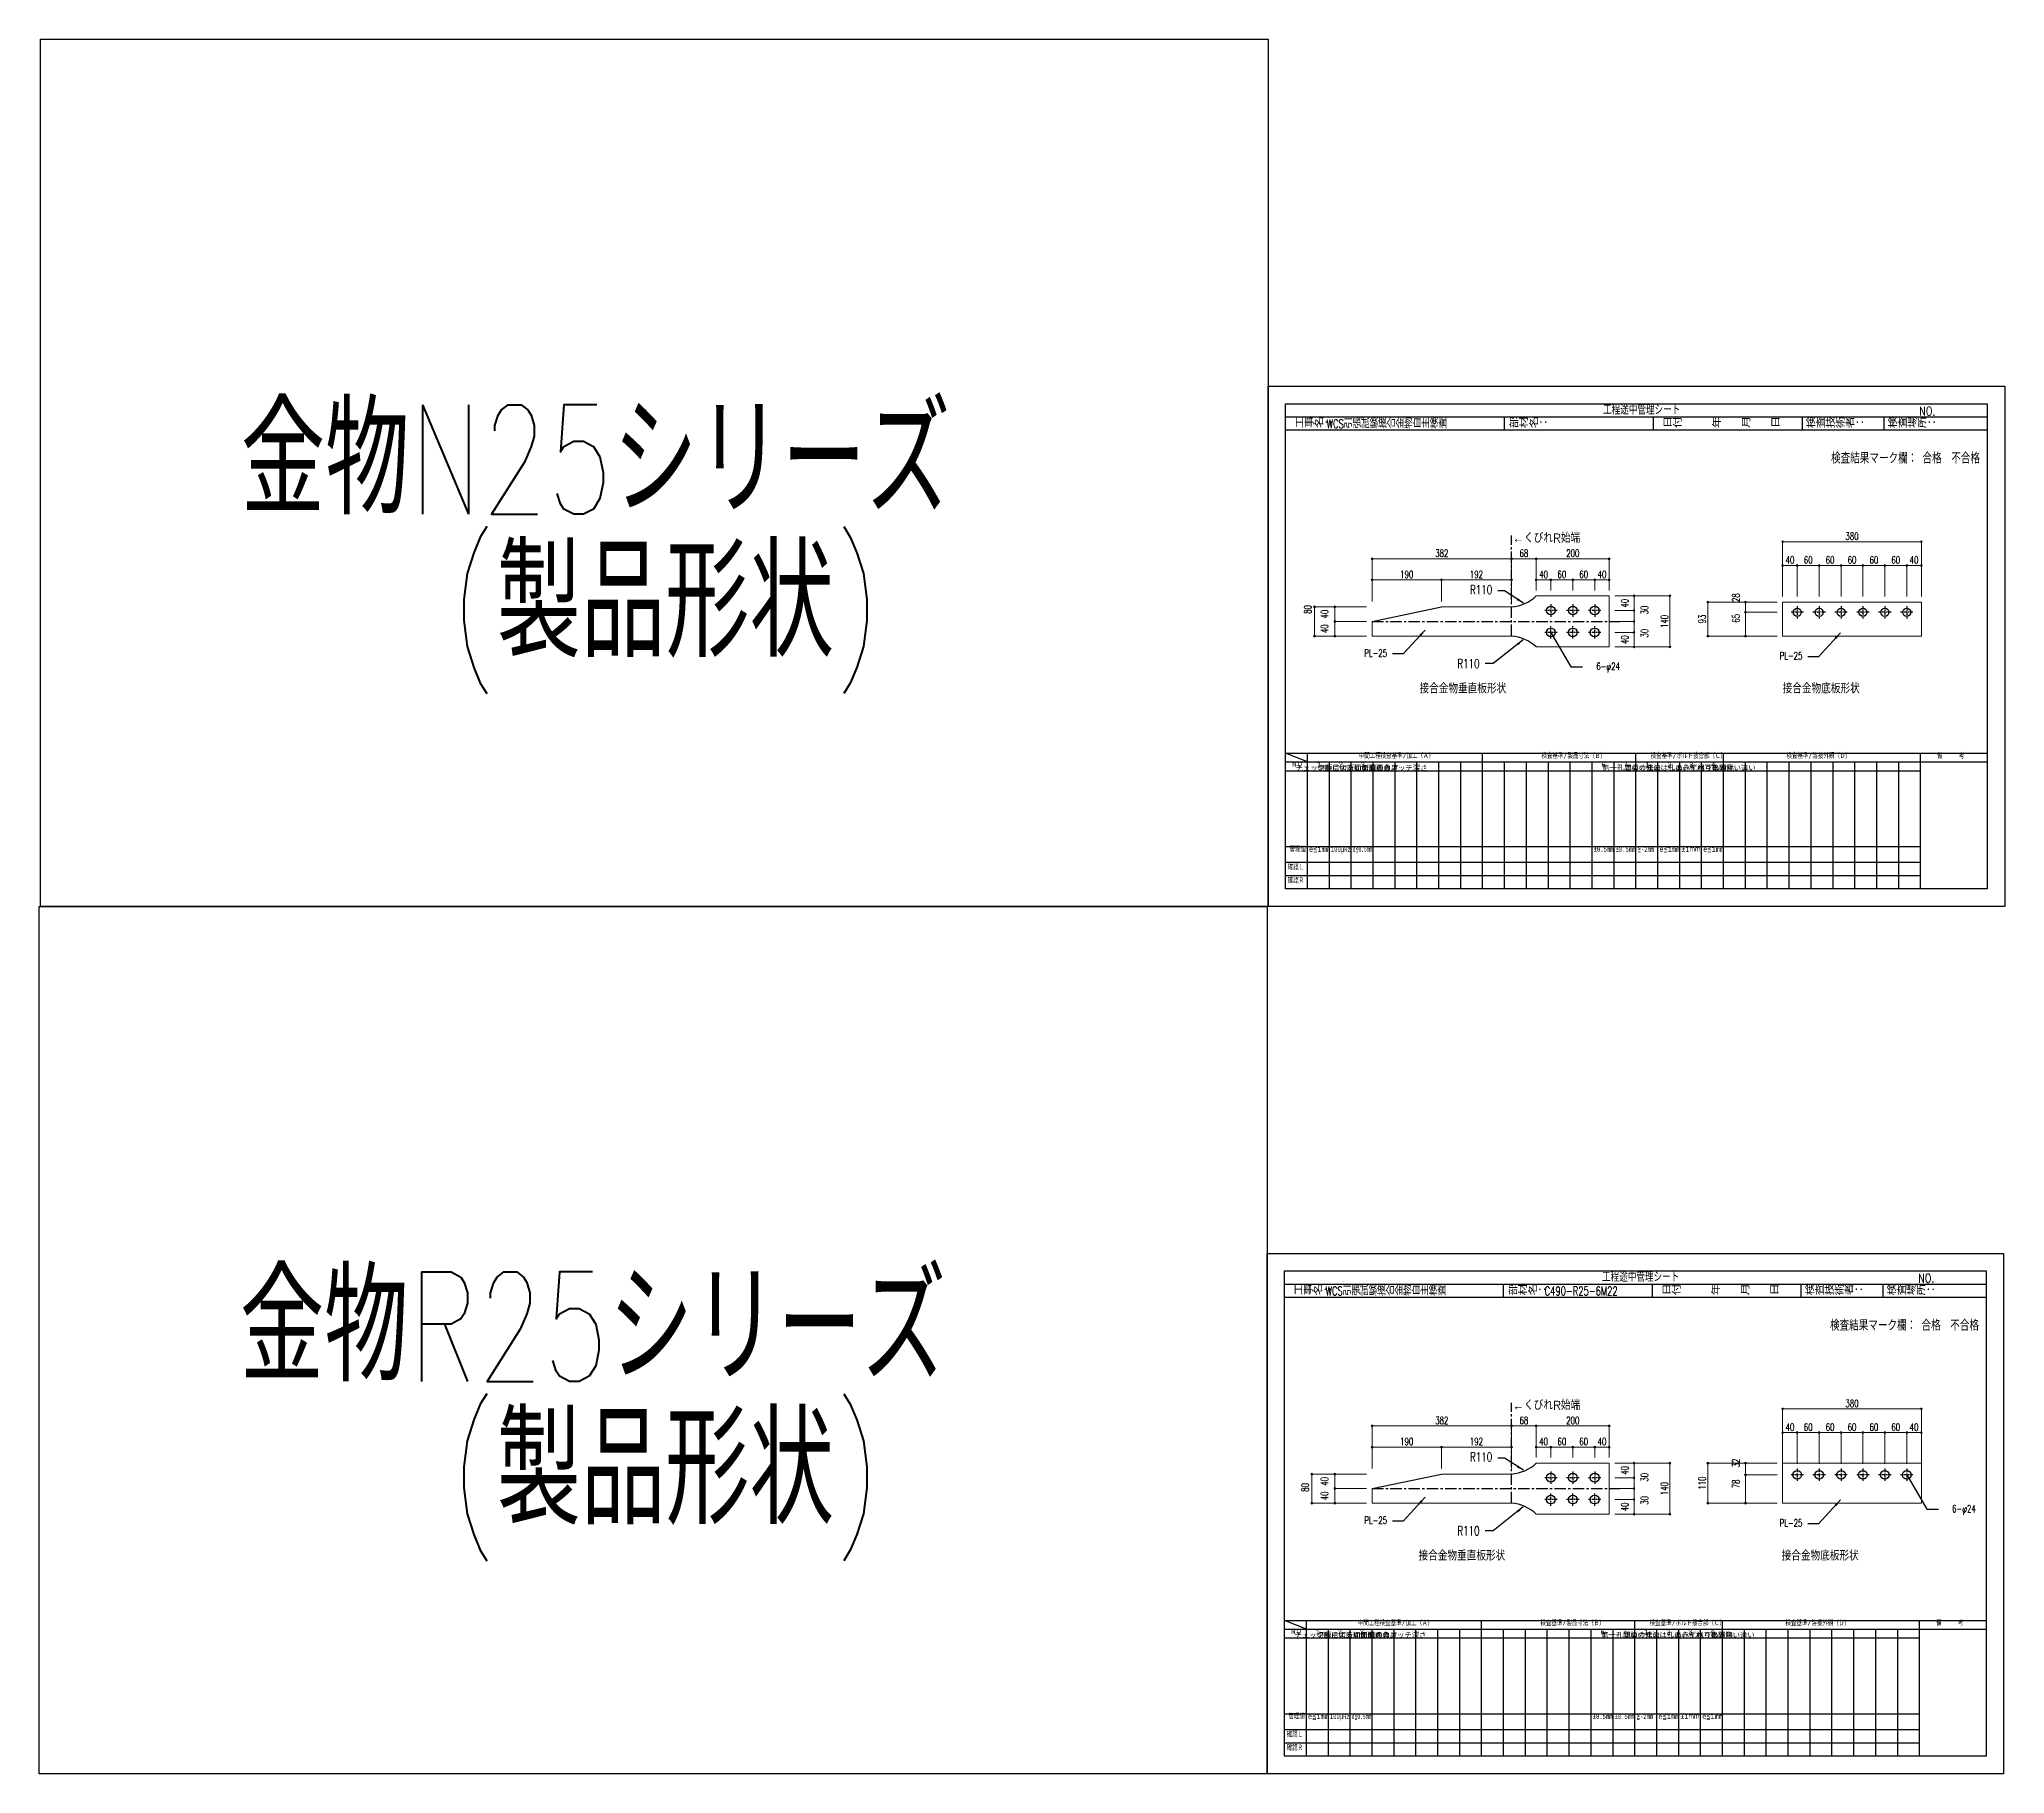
# Model space of a CAD drawing. Header units: millimetres. Extents: x 0 to 29624, y 0 to 14691.
# Drawn here: x 7825 to 13210, y 4752 to 9504 of the extents above; entities that cross this region are included whole.
import ezdxf
from ezdxf.enums import TextEntityAlignment as Align

# ---------------------------------------------------------------- set-up
doc = ezdxf.new("R2010")
doc.units = ezdxf.units.MM
doc.header["$LTSCALE"] = 5
doc.linetypes.add('CENTER1', pattern=[10, 6.25, -1.25, 1.25, -1.25])
doc.linetypes.add('JIS_08_50', pattern=[53, 50, -1.125, 0.75, -1.125])
doc.layers.get('0').update_dxf_attribs({"color": 255})
doc.layers.get('DEFPOINTS').update_dxf_attribs({"color": 255})
for name, color, linetype in [('CENTER', 2, 'JIS_08_50'), ('LAYER6', 7, 'Continuous'), ('寸法', 4, 'Continuous'), ('文字', 7, 'Continuous'), ('金物', 142, 'Continuous')]:
    doc.layers.add(name, color=color, linetype=linetype)
doc.styles.add('DLSTANDARD1', font='monotxt.shx', dxfattribs={"width": 0.6, "bigfont": 'extfont'})
doc.styles.add('KANJI', font='simplex.shx', dxfattribs={"width": 0.7, "bigfont": 'extfont2.shx'})
doc.styles.get("Standard").update_dxf_attribs({"font": 'simplex.shx', "width": 0.7, "height": 2.5, "bigfont": '@extfont2.shx'})
doc.styles.add('SUNPOU', font='simplex.shx', dxfattribs={"width": 0.7, "bigfont": 'extfont2.shx'})
doc.styles.add('TATEGAKI', font='txt', dxfattribs={"bigfont": 'bigfont.shx'})
doc.dimstyles.new('コピー(2) - Standard', dxfattribs={"dimtxt": 25, "dimasz": 20, "dimexe": 0.18, "dimexo": 0.0625, "dimgap": 15, "dimtad": 1, "dimdec": 0, "dimzin": 0, "dimdsep": 46, "dimtxsty": 'Standard', "dimblk": 'DOTSMALL', "dimcen": 0.09, "dimadec": 0, "dimazin": 0, "dimtfac": 1, "dimtdec": 0, "dimtofl": 0, "dimtmove": 0, "dimatfit": 3, "dimfxl": 0, "dimtolj": 1, "dimtzin": 0, "dimarcsym": 0})
doc.dimstyles.new('一般寸法-小さめ', dxfattribs={"dimscale": 10, "dimtxt": 2, "dimasz": 0.5, "dimexe": 0.125, "dimexo": 1.5, "dimgap": 0.5, "dimtad": 1, "dimtxsty": 'KANJI', "dimblk": 'ORIGIN', "dimcen": 0, "dimclrd": 256, "dimclre": 256, "dimclrt": 256, "dimadec": 0, "dimazin": 0, "dimtfac": 1, "dimtmove": 2, "dimatfit": 2, "dimfxl": 0, "dimtolj": 2, "dimlwd": 5, "dimlwe": 5, "dimarcsym": 0})

msp = doc.modelspace()

# ---------------------------------------------------------------- texts
at = {"layer": 'LAYER6', "color": 0, "linetype": 'Continuous', "lineweight": -3, "style": 'SUNPOU', "width": 0.7}
for s, height, p in [('金物N25シリーズ', 300, (8377.449, 8202.665)), ('工程途中管理シート', 24, (12109.897, 8476.156)), ('検査結果マーク欄： 合格\u3000不合格', 30, (12734.607, 8341.678)), ('(製品形状)', 300, (8952.416, 7811.58)), ('金物R25シリーズ', 300, (8374.632, 5826.665)), ('工程途中管理シート', 24, (12107.08, 6100.156)), ('検査結果マーク欄： 合格\u3000不合格', 30, (12731.789, 5965.678)), ('(製品形状)', 300, (8952.416, 5435.58))]:
    msp.add_text(s, height=height, dxfattribs=at).set_placement(p)
at = {"layer": 'LAYER6', "color": 0, "linetype": 'Continuous', "lineweight": -3, "width": 0.8}
for s, p in [('工事名：', (11264.005, 8440.156)), ('部材名：', (11851.9, 8440.156)), ('日付\u3000\u3000\u3000年\u3000\u3000月\u3000\u3000日', (12272.732, 8440.156)), ('検査技術者：', (12665.446, 8440.156)), ('検査場所：', (12889.427, 8440.156)), ('NO.', (12976.273, 8473.325)), ('工事名：', (11261.188, 6064.156)), ('部材名：', (11849.083, 6064.156)), ('日付\u3000\u3000\u3000年\u3000\u3000月\u3000\u3000日', (12269.914, 6064.156)), ('検査技術者：', (12662.629, 6064.156)), ('検査場所：', (12886.609, 6064.156)), ('NO.', (12973.456, 6097.325))]:
    msp.add_text(s, height=24, dxfattribs=at).set_placement(p)
at = {"layer": 'LAYER6', "color": 0, "linetype": 'Continuous', "lineweight": -3, "char_height": 24, "attachment_point": 1}
for s, insert, width in [('WCS引張試験接合金物自主検査', (11352.715, 8462.459), 554.57968), ('WCS引張試験接合金物自主検査', (11349.897, 6086.459), 554.57968), ('C490-R25-6M22 ', (11949.897, 6086.459), 261.15579)]:
    msp.add_mtext(s, dxfattribs=dict(at, insert=insert, width=width))
at = {"layer": '寸法', "ltscale": 4, "style": 'SUNPOU'}
for p in [(11862.139, 8124.833), (11862.139, 5748.833)]:
    msp.add_text('←くびれR始端', height=24, dxfattribs=at).set_placement(p)
for s, p in [('接合金物垂直板形状', (11607, 7712.293)), ('接合金物底板形状', (12602, 7712.293)), ('接合金物垂直板形状', (11604.183, 5336.293)), ('接合金物底板形状', (12599.183, 5336.293))]:
    msp.add_text(s, height=24, rotation=360, dxfattribs=at).set_placement(p)
at = {"layer": '寸法', "width": 98.97993}
for s, insert, char_height, attachment_point in [('\\A1;R110', (11806.219, 7983.326), 25, 9), ('{PL-25}', (11518.047, 7832.343), 20, 3), ('{PL-25}', (12656.172, 7824.922), 20, 3), ('R110', (11771.461, 7805.928), 25, 3), ('6-φ24', (12156.178, 7796.078), 20, 3), ('\\A1;R110', (11806.219, 5607.326), 25, 9), ('{PL-25}', (11518.047, 5456.343), 20, 3), ('{PL-25}', (12656.172, 5448.922), 20, 3), ('6-φ24', (13131.178, 5488.078), 20, 3), ('R110', (11771.461, 5429.928), 25, 3)]:
    msp.add_mtext(s, dxfattribs=dict(at, insert=insert, char_height=char_height, attachment_point=attachment_point))
at = {"layer": '文字', "color": 0, "linetype": 'Continuous', "ltscale": 6, "style": 'DLSTANDARD1'}
for s, width, p in [('中間工程検査基準/加工（Ａ）', 0.74375, (11440.668, 7529.145)), ('検査基準/製品寸法（Ｂ）', 0.74375, (11941.137, 7529.145)), ('検査基準/ボルト接合部（Ｃ）', 0.74375, (12240.434, 7529.145)), ('検査基準/溶接外観（Ｄ）', 0.74375, (12612.463, 7529.145)), ('備\u3000\u3000\u3000考', 0.74375, (13025.009, 7529.145)), ('ＮＯ', 0.74375, (11256.478, 7505.145)), ('1', 0.74375, (11325.924, 7505.145)), ('2', 0.74375, (11385.924, 7505.145)), ('3', 0.74375, (11445.924, 7505.145)), ('6', 0.74375, (12105.924, 7505.145)), ('7', 0.74375, (12165.924, 7505.145)), ('1', 0.74375, (12225.924, 7505.145)), ('2', 0.74375, (12285.924, 7505.145)), ('3', 0.74375, (12345.924, 7505.145)), ('4', 0.74375, (12405.924, 7505.145)), ('管理値', 0.74375, (11250.589, 7273.37)), ('e≦1mm', 0.74375, (11304.256, 7273.37)), ('100μRz', 0.6, (11364.256, 7273.37)), ('d≦0.5mm', 0.5, (11424.256, 7273.37)), ('±0.5mm', 0.6, (12084.256, 7273.37)), ('±0.5mm', 0.6, (12144.256, 7273.37)), ('≧-2mm', 0.6, (12204.256, 7273.37)), ('e≦1mm', 0.74375, (12264.256, 7273.37)), ('±1ｍｍ', 0.74375, (12324.256, 7273.37)), ('e≦1mm', 0.74375, (12384.256, 7273.37)), ('確認Ｌ', 0.74375, (11245.713, 7223.756)), ('確認Ｒ', 0.74375, (11245.713, 7187.175)), ('中間工程検査基準/加工（Ａ）', 0.74375, (11437.851, 5153.145)), ('検査基準/製品寸法（Ｂ）', 0.74375, (11938.32, 5153.145)), ('検査基準/ボルト接合部（Ｃ）', 0.74375, (12237.617, 5153.145)), ('検査基準/溶接外観（Ｄ）', 0.74375, (12609.646, 5153.145)), ('備\u3000\u3000\u3000考', 0.74375, (13022.192, 5153.145)), ('ＮＯ', 0.74375, (11253.66, 5129.145)), ('1', 0.74375, (11323.107, 5129.145)), ('2', 0.74375, (11383.107, 5129.145)), ('3', 0.74375, (11443.107, 5129.145)), ('6', 0.74375, (12103.107, 5129.145)), ('7', 0.74375, (12163.107, 5129.145)), ('1', 0.74375, (12223.107, 5129.145)), ('2', 0.74375, (12283.107, 5129.145)), ('3', 0.74375, (12343.107, 5129.145)), ('4', 0.74375, (12403.107, 5129.145)), ('管理値', 0.74375, (11247.772, 4897.37)), ('e≦1mm', 0.74375, (11301.439, 4897.37)), ('100μRz', 0.6, (11361.439, 4897.37)), ('d≦0.5mm', 0.5, (11421.439, 4897.37)), ('±0.5mm', 0.6, (12081.439, 4897.37)), ('±0.5mm', 0.6, (12141.439, 4897.37)), ('≧-2mm', 0.6, (12201.439, 4897.37)), ('e≦1mm', 0.74375, (12261.439, 4897.37)), ('±1ｍｍ', 0.74375, (12321.439, 4897.37)), ('e≦1mm', 0.74375, (12381.439, 4897.37)), ('確認Ｌ', 0.74375, (11242.896, 4847.756)), ('確認Ｒ', 0.74375, (11242.896, 4811.175))]:
    msp.add_text(s, height=14.4, dxfattribs=dict(at, width=width)).set_placement(p, align=Align.BOTTOM_LEFT)
at = {"layer": '文字', "color": 0, "linetype": 'Continuous', "ltscale": 6, "style": 'TATEGAKI'}
for s, p in [('チェック項目', (11267.286, 7495.004)), ('切断による切断縁の角度', (11327.286, 7495.004)), ('切断面のあらさ', (11387.286, 7495.004)), ('切断面のノッチ深さ', (11447.286, 7495.004)), ('第一孔間の寸法', (12107.286, 7495.004)), ('底板の寸法', (12167.286, 7495.004)), ('孔のはしあき・へりあき', (12227.286, 7495.004)), ('孔の心ずれ', (12287.286, 7495.004)), ('孔相互の間隔', (12347.286, 7495.004)), ('孔の食い違い', (12407.286, 7495.004)), ('チェック項目', (11264.468, 5119.004)), ('切断による切断縁の角度', (11324.468, 5119.004)), ('切断面のあらさ', (11384.468, 5119.004)), ('切断面のノッチ深さ', (11444.468, 5119.004)), ('第一孔間の寸法', (12104.468, 5119.004)), ('底板の寸法', (12164.468, 5119.004)), ('孔のはしあき・へりあき', (12224.468, 5119.004)), ('孔の心ずれ', (12284.468, 5119.004)), ('孔相互の間隔', (12344.468, 5119.004)), ('孔の食い違い', (12404.468, 5119.004))]:
    msp.add_text(s, height=14.4, dxfattribs=at).set_placement(p, align=Align.BOTTOM_LEFT)

# ---------------------------------------------------------------- blocks, each defined once
blk = doc.blocks.new('_Origin')
at = {"color": 0, "linetype": 'ByBlock', "lineweight": -2}
blk.add_line((0, 0), (-1, 0), dxfattribs=at)
blk.add_circle((0, 0), 0.5, dxfattribs=at)
blk = doc.blocks.new('*D577')
at = {"layer": 'DEFPOINTS', "color": 0}
for p in [(11859, 5704.8), (11477, 5573), (11859, 5573)]:
    blk.add_point(p, dxfattribs=at)
at = {"layer": '寸法', "lineweight": 5}
for p, q in [((11477, 5588), (11477, 5706)), ((11482, 5704.8), (11854, 5704.8)), ((11859, 5588), (11859, 5706))]:
    blk.add_line(p, q, dxfattribs=at)
at = {"layer": '寸法', "lineweight": 5, "xscale": 5, "yscale": 5, "zscale": 5, "rotation": 180}
blk.add_blockref('_Origin', (11477, 5704.8), dxfattribs=at)
at = {"layer": '寸法', "lineweight": 5, "xscale": 5, "yscale": 5, "zscale": 5}
blk.add_blockref('_Origin', (11859, 5704.8), dxfattribs=at)
at = {"layer": '寸法', "linetype": 'Continuous', "insert": (11668, 5719.8), "char_height": 20, "attachment_point": 5, "style": 'KANJI'}
blk.add_mtext('\\A2;382', dxfattribs=at)
blk = doc.blocks.new('*D578')
at = {"layer": 'DEFPOINTS', "color": 0}
for p in [(11859, 5704.8), (11927, 5604.5), (11859, 5573)]:
    blk.add_point(p, dxfattribs=at)
at = {"layer": '寸法', "lineweight": 5}
for p, q in [((11859, 5588), (11859, 5706)), ((11922, 5704.8), (11864, 5704.8)), ((11927, 5619.5), (11927, 5706))]:
    blk.add_line(p, q, dxfattribs=at)
at = {"layer": '寸法', "lineweight": 5, "xscale": 5, "yscale": 5, "zscale": 5, "rotation": 180}
blk.add_blockref('_Origin', (11859, 5704.8), dxfattribs=at)
at = {"layer": '寸法', "lineweight": 5, "xscale": 5, "yscale": 5, "zscale": 5}
blk.add_blockref('_Origin', (11927, 5704.8), dxfattribs=at)
at = {"layer": '寸法', "linetype": 'Continuous', "insert": (11893, 5719.8), "char_height": 20, "attachment_point": 5, "style": 'KANJI'}
blk.add_mtext('\\A2;68', dxfattribs=at)
blk = doc.blocks.new('*D579')
at = {"layer": 'DEFPOINTS', "color": 0}
for p in [(12127, 5603), (12293.1, 5603), (12127, 5463)]:
    blk.add_point(p, dxfattribs=at)
at = {"layer": '寸法', "lineweight": 5}
for p, q in [((12142, 5603), (12294.4, 5603)), ((12293.1, 5468), (12293.1, 5598)), ((12142, 5463), (12294.4, 5463))]:
    blk.add_line(p, q, dxfattribs=at)
at = {"layer": '寸法', "lineweight": 5, "xscale": 5, "yscale": 5, "zscale": 5}
for p, rotation in [((12293.1, 5603), 90), ((12293.1, 5463), 270)]:
    blk.add_blockref('_Origin', p, dxfattribs=dict(at, rotation=rotation))
at = {"layer": '寸法', "linetype": 'Continuous', "insert": (12278.1, 5533), "char_height": 20, "attachment_point": 5, "rotation": 90, "style": 'KANJI'}
blk.add_mtext('\\A2;140', dxfattribs=at)
blk = doc.blocks.new('*D580')
at = {"layer": 'DEFPOINTS', "color": 0}
for p in [(11311.9, 5573), (11477, 5573), (11477, 5493)]:
    blk.add_point(p, dxfattribs=at)
at = {"layer": '寸法', "lineweight": 5}
for p, q in [((11462, 5573), (11310.6, 5573)), ((11311.9, 5498), (11311.9, 5568)), ((11462, 5493), (11310.6, 5493))]:
    blk.add_line(p, q, dxfattribs=at)
at = {"layer": '寸法', "lineweight": 5, "xscale": 5, "yscale": 5, "zscale": 5}
for p, rotation in [((11311.9, 5573), 90), ((11311.9, 5493), 270)]:
    blk.add_blockref('_Origin', p, dxfattribs=dict(at, rotation=rotation))
at = {"layer": '寸法', "linetype": 'Continuous', "insert": (11293.6, 5536.3), "char_height": 20, "attachment_point": 5, "rotation": 90, "style": 'KANJI'}
blk.add_mtext('\\A2;80', dxfattribs=at)
blk = doc.blocks.new('*D593')
at = {"layer": 'DEFPOINTS', "color": 0}
for p in [(12127, 5704.8), (11927, 5604.5), (12127, 5603)]:
    blk.add_point(p, dxfattribs=at)
at = {"layer": '寸法', "lineweight": 5}
for p, q in [((11927, 5619.5), (11927, 5706)), ((11932, 5704.8), (12122, 5704.8)), ((12127, 5618), (12127, 5706))]:
    blk.add_line(p, q, dxfattribs=at)
at = {"layer": '寸法', "lineweight": 5, "xscale": 5, "yscale": 5, "zscale": 5, "rotation": 180}
blk.add_blockref('_Origin', (11927, 5704.8), dxfattribs=at)
at = {"layer": '寸法', "lineweight": 5, "xscale": 5, "yscale": 5, "zscale": 5}
blk.add_blockref('_Origin', (12127, 5704.8), dxfattribs=at)
at = {"layer": '寸法', "linetype": 'Continuous', "insert": (12027, 5719.8), "char_height": 20, "attachment_point": 5, "style": 'KANJI'}
blk.add_mtext('\\A2;200', dxfattribs=at)
blk = doc.blocks.new('*D581')
at = {"layer": 'DEFPOINTS', "color": 0}
for p in [(12127, 5603), (12127, 5563), (12194.7, 5563)]:
    blk.add_point(p, dxfattribs=at)
at = {"layer": '寸法', "lineweight": 5}
for p, q in [((12142, 5603), (12195.9, 5603)), ((12142, 5563), (12195.9, 5563)), ((12194.7, 5598), (12194.7, 5568))]:
    blk.add_line(p, q, dxfattribs=at)
at = {"layer": '寸法', "lineweight": 5, "xscale": 5, "yscale": 5, "zscale": 5}
for p, rotation in [((12194.7, 5603), 90), ((12194.7, 5563), 270)]:
    blk.add_blockref('_Origin', p, dxfattribs=dict(at, rotation=rotation))
at = {"layer": '寸法', "linetype": 'Continuous', "insert": (12169.2, 5583), "char_height": 20, "attachment_point": 5, "rotation": 90, "style": 'KANJI'}
blk.add_mtext('\\A2;40', dxfattribs=at)
blk = doc.blocks.new('*D582')
at = {"layer": 'DEFPOINTS', "color": 0}
for p in [(12127, 5503), (12127, 5463), (12194.7, 5463)]:
    blk.add_point(p, dxfattribs=at)
at = {"layer": '寸法', "lineweight": 5}
for p, q in [((12142, 5503), (12195.9, 5503)), ((12194.7, 5498), (12194.7, 5468)), ((12142, 5463), (12195.9, 5463))]:
    blk.add_line(p, q, dxfattribs=at)
at = {"layer": '寸法', "lineweight": 5, "xscale": 5, "yscale": 5, "zscale": 5}
for p, rotation in [((12194.7, 5503), 90), ((12194.7, 5463), 270)]:
    blk.add_blockref('_Origin', p, dxfattribs=dict(at, rotation=rotation))
at = {"layer": '寸法', "linetype": 'Continuous', "insert": (12169.2, 5483), "char_height": 20, "attachment_point": 5, "rotation": 90, "style": 'KANJI'}
blk.add_mtext('\\A2;40', dxfattribs=at)
blk = doc.blocks.new('*D583')
at = {"layer": 'DEFPOINTS', "color": 0}
for p in [(11375.2, 5533), (11477, 5533), (11477, 5493)]:
    blk.add_point(p, dxfattribs=at)
at = {"layer": '寸法', "lineweight": 5}
for p, q in [((11462, 5533), (11373.9, 5533)), ((11462, 5493), (11373.9, 5493)), ((11375.2, 5498), (11375.2, 5528))]:
    blk.add_line(p, q, dxfattribs=at)
at = {"layer": '寸法', "lineweight": 5, "xscale": 5, "yscale": 5, "zscale": 5}
for p, rotation in [((11375.2, 5533), 90), ((11375.2, 5493), 270)]:
    blk.add_blockref('_Origin', p, dxfattribs=dict(at, rotation=rotation))
at = {"layer": '寸法', "linetype": 'Continuous', "insert": (11347, 5513), "char_height": 20, "attachment_point": 5, "rotation": 90, "style": 'KANJI'}
blk.add_mtext('\\A2;40', dxfattribs=at)
blk = doc.blocks.new('*D584')
at = {"layer": 'DEFPOINTS', "color": 0}
for p in [(11375.2, 5573), (11477, 5573), (11477, 5533)]:
    blk.add_point(p, dxfattribs=at)
at = {"layer": '寸法', "lineweight": 5}
for p, q in [((11462, 5573), (11373.9, 5573)), ((11375.2, 5538), (11375.2, 5568)), ((11462, 5533), (11373.9, 5533))]:
    blk.add_line(p, q, dxfattribs=at)
at = {"layer": '寸法', "lineweight": 5, "xscale": 5, "yscale": 5, "zscale": 5}
for p, rotation in [((11375.2, 5573), 90), ((11375.2, 5533), 270)]:
    blk.add_blockref('_Origin', p, dxfattribs=dict(at, rotation=rotation))
at = {"layer": '寸法', "linetype": 'Continuous', "insert": (11347, 5553), "char_height": 20, "attachment_point": 5, "rotation": 90, "style": 'KANJI'}
blk.add_mtext('\\A2;40', dxfattribs=at)
blk = doc.blocks.new('_DotSmall')
at = {"color": 0, "linetype": 'ByBlock', "const_width": 0.5}
blk.add_lwpolyline([(-0.0625, 0, 1), (0.0625, 0, 1)], format="xyb", close=True, dxfattribs=at)
blk = doc.blocks.new('*D585')
at = {"layer": 'DEFPOINTS', "color": 0}
for p in [(11667, 5647), (11477, 5573), (11667, 5573)]:
    blk.add_point(p, dxfattribs=at)
at = {"layer": '寸法', "lineweight": 5}
for p, q in [((11477, 5588), (11477, 5648.3)), ((11482, 5647), (11662, 5647)), ((11667, 5588), (11667, 5648.3))]:
    blk.add_line(p, q, dxfattribs=at)
at = {"layer": '寸法', "lineweight": 5, "xscale": 5, "yscale": 5, "zscale": 5, "rotation": 180}
blk.add_blockref('_Origin', (11477, 5647), dxfattribs=at)
at = {"layer": '寸法', "lineweight": 5, "xscale": 5, "yscale": 5, "zscale": 5}
blk.add_blockref('_Origin', (11667, 5647), dxfattribs=at)
at = {"layer": '寸法', "linetype": 'Continuous', "insert": (11572, 5662), "char_height": 20, "attachment_point": 5, "style": 'KANJI'}
blk.add_mtext('\\A2;190', dxfattribs=at)
blk = doc.blocks.new('*D586')
at = {"layer": 'DEFPOINTS', "color": 0}
for p in [(11859, 5647), (11667, 5573), (11859, 5573)]:
    blk.add_point(p, dxfattribs=at)
at = {"layer": '寸法', "lineweight": 5}
for p, q in [((11667, 5588), (11667, 5648.3)), ((11672, 5647), (11854, 5647)), ((11859, 5588), (11859, 5648.3))]:
    blk.add_line(p, q, dxfattribs=at)
at = {"layer": '寸法', "lineweight": 5, "xscale": 5, "yscale": 5, "zscale": 5, "rotation": 180}
blk.add_blockref('_Origin', (11667, 5647), dxfattribs=at)
at = {"layer": '寸法', "lineweight": 5, "xscale": 5, "yscale": 5, "zscale": 5}
blk.add_blockref('_Origin', (11859, 5647), dxfattribs=at)
at = {"layer": '寸法', "linetype": 'Continuous', "insert": (11763, 5662), "char_height": 20, "attachment_point": 5, "style": 'KANJI'}
blk.add_mtext('\\A2;192', dxfattribs=at)
blk = doc.blocks.new('*D587')
at = {"layer": 'DEFPOINTS', "color": 0}
for p in [(11927, 5603), (11967, 5647), (11967, 5603)]:
    blk.add_point(p, dxfattribs=at)
at = {"layer": '寸法', "lineweight": 5}
for p, q in [((11927, 5618), (11927, 5648.3)), ((11932, 5647), (11962, 5647)), ((11967, 5618), (11967, 5648.3))]:
    blk.add_line(p, q, dxfattribs=at)
at = {"layer": '寸法', "lineweight": 5, "xscale": 5, "yscale": 5, "zscale": 5, "rotation": 180}
blk.add_blockref('_Origin', (11927, 5647), dxfattribs=at)
at = {"layer": '寸法', "lineweight": 5, "xscale": 5, "yscale": 5, "zscale": 5}
blk.add_blockref('_Origin', (11967, 5647), dxfattribs=at)
at = {"layer": '寸法', "linetype": 'Continuous', "insert": (11947, 5662), "char_height": 20, "attachment_point": 5, "style": 'KANJI'}
blk.add_mtext('\\A2;40', dxfattribs=at)
blk = doc.blocks.new('*D588')
at = {"layer": 'DEFPOINTS', "color": 0}
for p in [(12027, 5603), (12087, 5647), (12087, 5603)]:
    blk.add_point(p, dxfattribs=at)
at = {"layer": '寸法', "lineweight": 5}
for p, q in [((12027, 5618), (12027, 5648.3)), ((12032, 5647), (12082, 5647)), ((12087, 5618), (12087, 5648.3))]:
    blk.add_line(p, q, dxfattribs=at)
at = {"layer": '寸法', "lineweight": 5, "xscale": 5, "yscale": 5, "zscale": 5, "rotation": 180}
blk.add_blockref('_Origin', (12027, 5647), dxfattribs=at)
at = {"layer": '寸法', "lineweight": 5, "xscale": 5, "yscale": 5, "zscale": 5}
blk.add_blockref('_Origin', (12087, 5647), dxfattribs=at)
at = {"layer": '寸法', "linetype": 'Continuous', "insert": (12057, 5662), "char_height": 20, "attachment_point": 5, "style": 'KANJI'}
blk.add_mtext('\\A2;60', dxfattribs=at)
blk = doc.blocks.new('*D589')
at = {"layer": 'DEFPOINTS', "color": 0}
for p in [(11967, 5603), (12027, 5647), (12027, 5603)]:
    blk.add_point(p, dxfattribs=at)
at = {"layer": '寸法', "lineweight": 5}
for p, q in [((11967, 5618), (11967, 5648.3)), ((11972, 5647), (12022, 5647)), ((12027, 5618), (12027, 5648.3))]:
    blk.add_line(p, q, dxfattribs=at)
at = {"layer": '寸法', "lineweight": 5, "xscale": 5, "yscale": 5, "zscale": 5, "rotation": 180}
blk.add_blockref('_Origin', (11967, 5647), dxfattribs=at)
at = {"layer": '寸法', "lineweight": 5, "xscale": 5, "yscale": 5, "zscale": 5}
blk.add_blockref('_Origin', (12027, 5647), dxfattribs=at)
at = {"layer": '寸法', "linetype": 'Continuous', "insert": (11997, 5662), "char_height": 20, "attachment_point": 5, "style": 'KANJI'}
blk.add_mtext('\\A2;60', dxfattribs=at)
blk = doc.blocks.new('*D590')
at = {"layer": 'DEFPOINTS', "color": 0}
for p in [(12087, 5603), (12127, 5647), (12127, 5603)]:
    blk.add_point(p, dxfattribs=at)
at = {"layer": '寸法', "lineweight": 5}
for p, q in [((12087, 5618), (12087, 5648.3)), ((12092, 5647), (12122, 5647)), ((12127, 5618), (12127, 5648.3))]:
    blk.add_line(p, q, dxfattribs=at)
at = {"layer": '寸法', "lineweight": 5, "xscale": 5, "yscale": 5, "zscale": 5, "rotation": 180}
blk.add_blockref('_Origin', (12087, 5647), dxfattribs=at)
at = {"layer": '寸法', "lineweight": 5, "xscale": 5, "yscale": 5, "zscale": 5}
blk.add_blockref('_Origin', (12127, 5647), dxfattribs=at)
at = {"layer": '寸法', "linetype": 'Continuous', "insert": (12107, 5662), "char_height": 20, "attachment_point": 5, "style": 'KANJI'}
blk.add_mtext('\\A2;40', dxfattribs=at)
blk = doc.blocks.new('*D591')
at = {"layer": 'DEFPOINTS', "color": 0}
for p in [(12127, 5563), (12127, 5533), (12194.7, 5533)]:
    blk.add_point(p, dxfattribs=at)
at = {"layer": '寸法', "lineweight": 5}
for p, q in [((12142, 5563), (12195.9, 5563)), ((12194.7, 5558), (12194.7, 5538)), ((12142, 5533), (12195.9, 5533))]:
    blk.add_line(p, q, dxfattribs=at)
at = {"layer": '寸法', "lineweight": 5, "xscale": 5, "yscale": 5, "zscale": 5}
for p, rotation in [((12194.7, 5563), 90), ((12194.7, 5533), 270)]:
    blk.add_blockref('_Origin', p, dxfattribs=dict(at, rotation=rotation))
at = {"layer": '寸法', "linetype": 'Continuous', "insert": (12223.7, 5564.2), "char_height": 20, "attachment_point": 5, "rotation": 90, "style": 'KANJI'}
blk.add_mtext('\\A2;30', dxfattribs=at)
blk = doc.blocks.new('*D592')
at = {"layer": 'DEFPOINTS', "color": 0}
for p in [(12127, 5533), (12127, 5503), (12194.7, 5503)]:
    blk.add_point(p, dxfattribs=at)
at = {"layer": '寸法', "lineweight": 5}
for p, q in [((12142, 5533), (12195.9, 5533)), ((12142, 5503), (12195.9, 5503)), ((12194.7, 5528), (12194.7, 5508))]:
    blk.add_line(p, q, dxfattribs=at)
at = {"layer": '寸法', "lineweight": 5, "xscale": 5, "yscale": 5, "zscale": 5}
for p, rotation in [((12194.7, 5533), 90), ((12194.7, 5503), 270)]:
    blk.add_blockref('_Origin', p, dxfattribs=dict(at, rotation=rotation))
at = {"layer": '寸法', "linetype": 'Continuous', "insert": (12223.4, 5500.8), "char_height": 20, "attachment_point": 5, "rotation": 90, "style": 'KANJI'}
blk.add_mtext('\\A2;30', dxfattribs=at)
blk = doc.blocks.new('*D596')
at = {"layer": 'DEFPOINTS', "color": 0}
for p in [(12396.6, 5603), (12602, 5603), (12602, 5493)]:
    blk.add_point(p, dxfattribs=at)
at = {"layer": '寸法', "lineweight": 5}
for p, q in [((12587, 5603), (12395.3, 5603)), ((12396.6, 5498), (12396.6, 5598)), ((12587, 5493), (12395.3, 5493))]:
    blk.add_line(p, q, dxfattribs=at)
at = {"layer": '寸法', "lineweight": 5, "xscale": 5, "yscale": 5, "zscale": 5}
for p, rotation in [((12396.6, 5603), 90), ((12396.6, 5493), 270)]:
    blk.add_blockref('_Origin', p, dxfattribs=dict(at, rotation=rotation))
at = {"layer": '寸法', "linetype": 'Continuous', "insert": (12381.6, 5548), "char_height": 20, "attachment_point": 5, "rotation": 90, "style": 'KANJI'}
blk.add_mtext('\\A2;110', dxfattribs=at)
blk = doc.blocks.new('*D594')
at = {"layer": 'DEFPOINTS', "color": 0}
for p in [(12500.2, 5603), (12602, 5603), (12602, 5571)]:
    blk.add_point(p, dxfattribs=at)
at = {"layer": '寸法', "lineweight": 5}
for p, q in [((12587, 5603), (12498.9, 5603)), ((12587, 5571), (12498.9, 5571)), ((12500.2, 5576), (12500.2, 5598))]:
    blk.add_line(p, q, dxfattribs=at)
at = {"layer": '寸法', "lineweight": 5, "xscale": 5, "yscale": 5, "zscale": 5}
for p, rotation in [((12500.2, 5603), 90), ((12500.2, 5571), 270)]:
    blk.add_blockref('_Origin', p, dxfattribs=dict(at, rotation=rotation))
at = {"layer": '寸法', "linetype": 'Continuous', "insert": (12473.9, 5603), "char_height": 20, "attachment_point": 5, "rotation": 90, "style": 'KANJI'}
blk.add_mtext('\\A2;32', dxfattribs=at)
blk = doc.blocks.new('*D595')
at = {"layer": 'DEFPOINTS', "color": 0}
for p in [(12602, 5571), (12500.2, 5493), (12602, 5493)]:
    blk.add_point(p, dxfattribs=at)
at = {"layer": '寸法', "lineweight": 5}
for p, q in [((12587, 5571), (12498.9, 5571)), ((12500.2, 5566), (12500.2, 5498)), ((12587, 5493), (12498.9, 5493))]:
    blk.add_line(p, q, dxfattribs=at)
at = {"layer": '寸法', "lineweight": 5, "xscale": 5, "yscale": 5, "zscale": 5}
for p, rotation in [((12500.2, 5571), 90), ((12500.2, 5493), 270)]:
    blk.add_blockref('_Origin', p, dxfattribs=dict(at, rotation=rotation))
at = {"layer": '寸法', "linetype": 'Continuous', "insert": (12473.9, 5546), "char_height": 20, "attachment_point": 5, "rotation": 90, "style": 'KANJI'}
blk.add_mtext('\\A2;78', dxfattribs=at)
blk = doc.blocks.new('*D597')
at = {"layer": 'DEFPOINTS', "color": 0}
for p in [(12642, 5686.5), (12602, 5586), (12642, 5586)]:
    blk.add_point(p, dxfattribs=at)
at = {"layer": '寸法', "linetype": 'Continuous', "lineweight": 5}
for p, q in [((12602, 5601), (12602, 5687.7)), ((12607, 5686.5), (12637, 5686.5)), ((12642, 5601), (12642, 5687.7))]:
    blk.add_line(p, q, dxfattribs=at)
at = {"layer": '寸法', "lineweight": 5, "xscale": 5, "yscale": 5, "zscale": 5, "rotation": 180}
blk.add_blockref('_Origin', (12602, 5686.5), dxfattribs=at)
at = {"layer": '寸法', "lineweight": 5, "xscale": 5, "yscale": 5, "zscale": 5}
blk.add_blockref('_Origin', (12642, 5686.5), dxfattribs=at)
at = {"layer": '寸法', "linetype": 'Continuous', "insert": (12622, 5701.5), "char_height": 20, "attachment_point": 5, "style": 'KANJI'}
blk.add_mtext('\\A2;40', dxfattribs=at)
blk = doc.blocks.new('*D598')
at = {"layer": 'DEFPOINTS', "color": 0}
for p in [(12702, 5686.5), (12642, 5586), (12702, 5586)]:
    blk.add_point(p, dxfattribs=at)
at = {"layer": '寸法', "linetype": 'Continuous', "lineweight": 5}
for p, q in [((12642, 5601), (12642, 5687.7)), ((12647, 5686.5), (12697, 5686.5)), ((12702, 5601), (12702, 5687.7))]:
    blk.add_line(p, q, dxfattribs=at)
at = {"layer": '寸法', "lineweight": 5, "xscale": 5, "yscale": 5, "zscale": 5, "rotation": 180}
blk.add_blockref('_Origin', (12642, 5686.5), dxfattribs=at)
at = {"layer": '寸法', "lineweight": 5, "xscale": 5, "yscale": 5, "zscale": 5}
blk.add_blockref('_Origin', (12702, 5686.5), dxfattribs=at)
at = {"layer": '寸法', "linetype": 'Continuous', "insert": (12672, 5701.5), "char_height": 20, "attachment_point": 5, "style": 'KANJI'}
blk.add_mtext('\\A2;60', dxfattribs=at)
blk = doc.blocks.new('*D599')
at = {"layer": 'DEFPOINTS', "color": 0}
for p in [(12762, 5686.5), (12702, 5586), (12762, 5586)]:
    blk.add_point(p, dxfattribs=at)
at = {"layer": '寸法', "linetype": 'Continuous', "lineweight": 5}
for p, q in [((12702, 5601), (12702, 5687.7)), ((12707, 5686.5), (12757, 5686.5)), ((12762, 5601), (12762, 5687.7))]:
    blk.add_line(p, q, dxfattribs=at)
at = {"layer": '寸法', "lineweight": 5, "xscale": 5, "yscale": 5, "zscale": 5, "rotation": 180}
blk.add_blockref('_Origin', (12702, 5686.5), dxfattribs=at)
at = {"layer": '寸法', "lineweight": 5, "xscale": 5, "yscale": 5, "zscale": 5}
blk.add_blockref('_Origin', (12762, 5686.5), dxfattribs=at)
at = {"layer": '寸法', "linetype": 'Continuous', "insert": (12732, 5701.5), "char_height": 20, "attachment_point": 5, "style": 'KANJI'}
blk.add_mtext('\\A2;60', dxfattribs=at)
blk = doc.blocks.new('*D600')
at = {"layer": 'DEFPOINTS', "color": 0}
for p in [(12822, 5686.5), (12762, 5586), (12822, 5586)]:
    blk.add_point(p, dxfattribs=at)
at = {"layer": '寸法', "linetype": 'Continuous', "lineweight": 5}
for p, q in [((12762, 5601), (12762, 5687.7)), ((12767, 5686.5), (12817, 5686.5)), ((12822, 5601), (12822, 5687.7))]:
    blk.add_line(p, q, dxfattribs=at)
at = {"layer": '寸法', "lineweight": 5, "xscale": 5, "yscale": 5, "zscale": 5, "rotation": 180}
blk.add_blockref('_Origin', (12762, 5686.5), dxfattribs=at)
at = {"layer": '寸法', "lineweight": 5, "xscale": 5, "yscale": 5, "zscale": 5}
blk.add_blockref('_Origin', (12822, 5686.5), dxfattribs=at)
at = {"layer": '寸法', "linetype": 'Continuous', "insert": (12792, 5701.5), "char_height": 20, "attachment_point": 5, "style": 'KANJI'}
blk.add_mtext('\\A2;60', dxfattribs=at)
blk = doc.blocks.new('*D601')
at = {"layer": 'DEFPOINTS', "color": 0}
for p in [(12882, 5686.5), (12822, 5586), (12882, 5586)]:
    blk.add_point(p, dxfattribs=at)
at = {"layer": '寸法', "linetype": 'Continuous', "lineweight": 5}
for p, q in [((12822, 5601), (12822, 5687.7)), ((12827, 5686.5), (12877, 5686.5)), ((12882, 5601), (12882, 5687.7))]:
    blk.add_line(p, q, dxfattribs=at)
at = {"layer": '寸法', "lineweight": 5, "xscale": 5, "yscale": 5, "zscale": 5, "rotation": 180}
blk.add_blockref('_Origin', (12822, 5686.5), dxfattribs=at)
at = {"layer": '寸法', "lineweight": 5, "xscale": 5, "yscale": 5, "zscale": 5}
blk.add_blockref('_Origin', (12882, 5686.5), dxfattribs=at)
at = {"layer": '寸法', "linetype": 'Continuous', "insert": (12852, 5701.5), "char_height": 20, "attachment_point": 5, "style": 'KANJI'}
blk.add_mtext('\\A2;60', dxfattribs=at)
blk = doc.blocks.new('*D602')
at = {"layer": 'DEFPOINTS', "color": 0}
for p in [(12942, 5686.5), (12882, 5586), (12942, 5586)]:
    blk.add_point(p, dxfattribs=at)
at = {"layer": '寸法', "linetype": 'Continuous', "lineweight": 5}
for p, q in [((12882, 5601), (12882, 5687.7)), ((12887, 5686.5), (12937, 5686.5)), ((12942, 5601), (12942, 5687.7))]:
    blk.add_line(p, q, dxfattribs=at)
at = {"layer": '寸法', "lineweight": 5, "xscale": 5, "yscale": 5, "zscale": 5, "rotation": 180}
blk.add_blockref('_Origin', (12882, 5686.5), dxfattribs=at)
at = {"layer": '寸法', "lineweight": 5, "xscale": 5, "yscale": 5, "zscale": 5}
blk.add_blockref('_Origin', (12942, 5686.5), dxfattribs=at)
at = {"layer": '寸法', "linetype": 'Continuous', "insert": (12912, 5701.5), "char_height": 20, "attachment_point": 5, "style": 'KANJI'}
blk.add_mtext('\\A2;60', dxfattribs=at)
blk = doc.blocks.new('*D603')
at = {"layer": 'DEFPOINTS', "color": 0}
for p in [(12982, 5686.5), (12942, 5586), (12982, 5586)]:
    blk.add_point(p, dxfattribs=at)
at = {"layer": '寸法', "linetype": 'Continuous', "lineweight": 5}
for p, q in [((12942, 5601), (12942, 5687.7)), ((12947, 5686.5), (12977, 5686.5)), ((12982, 5601), (12982, 5687.7))]:
    blk.add_line(p, q, dxfattribs=at)
at = {"layer": '寸法', "lineweight": 5, "xscale": 5, "yscale": 5, "zscale": 5, "rotation": 180}
blk.add_blockref('_Origin', (12942, 5686.5), dxfattribs=at)
at = {"layer": '寸法', "lineweight": 5, "xscale": 5, "yscale": 5, "zscale": 5}
blk.add_blockref('_Origin', (12982, 5686.5), dxfattribs=at)
at = {"layer": '寸法', "linetype": 'Continuous', "insert": (12962, 5701.5), "char_height": 20, "attachment_point": 5, "style": 'KANJI'}
blk.add_mtext('\\A2;40', dxfattribs=at)
blk = doc.blocks.new('*D604')
at = {"layer": 'DEFPOINTS', "color": 0}
for p in [(12982, 5751.4), (12602, 5586), (12982, 5586)]:
    blk.add_point(p, dxfattribs=at)
at = {"layer": '寸法', "linetype": 'Continuous', "lineweight": 5}
for p, q in [((12602, 5601), (12602, 5752.6)), ((12607, 5751.4), (12977, 5751.4)), ((12982, 5601), (12982, 5752.6))]:
    blk.add_line(p, q, dxfattribs=at)
at = {"layer": '寸法', "lineweight": 5, "xscale": 5, "yscale": 5, "zscale": 5, "rotation": 180}
blk.add_blockref('_Origin', (12602, 5751.4), dxfattribs=at)
at = {"layer": '寸法', "lineweight": 5, "xscale": 5, "yscale": 5, "zscale": 5}
blk.add_blockref('_Origin', (12982, 5751.4), dxfattribs=at)
at = {"layer": '寸法', "linetype": 'Continuous', "insert": (12792, 5766.4), "char_height": 20, "attachment_point": 5, "style": 'KANJI'}
blk.add_mtext('\\A2;380', dxfattribs=at)
blk = doc.blocks.new('*D549')
at = {"layer": 'DEFPOINTS', "color": 0}
for p in [(11859, 8080.8), (11477, 7949), (11859, 7949)]:
    blk.add_point(p, dxfattribs=at)
at = {"layer": '寸法', "lineweight": 5}
for p, q in [((11477, 7964), (11477, 8082)), ((11482, 8080.8), (11854, 8080.8)), ((11859, 7964), (11859, 8082))]:
    blk.add_line(p, q, dxfattribs=at)
at = {"layer": '寸法', "lineweight": 5, "xscale": 5, "yscale": 5, "zscale": 5, "rotation": 180}
blk.add_blockref('_Origin', (11477, 8080.8), dxfattribs=at)
at = {"layer": '寸法', "lineweight": 5, "xscale": 5, "yscale": 5, "zscale": 5}
blk.add_blockref('_Origin', (11859, 8080.8), dxfattribs=at)
at = {"layer": '寸法', "linetype": 'Continuous', "insert": (11668, 8095.8), "char_height": 20, "attachment_point": 5, "style": 'KANJI'}
blk.add_mtext('\\A2;382', dxfattribs=at)
blk = doc.blocks.new('*D550')
at = {"layer": 'DEFPOINTS', "color": 0}
for p in [(11859, 8080.8), (11927, 7980.5), (11859, 7949)]:
    blk.add_point(p, dxfattribs=at)
at = {"layer": '寸法', "lineweight": 5}
for p, q in [((11859, 7964), (11859, 8082)), ((11922, 8080.8), (11864, 8080.8)), ((11927, 7995.5), (11927, 8082))]:
    blk.add_line(p, q, dxfattribs=at)
at = {"layer": '寸法', "lineweight": 5, "xscale": 5, "yscale": 5, "zscale": 5, "rotation": 180}
blk.add_blockref('_Origin', (11859, 8080.8), dxfattribs=at)
at = {"layer": '寸法', "lineweight": 5, "xscale": 5, "yscale": 5, "zscale": 5}
blk.add_blockref('_Origin', (11927, 8080.8), dxfattribs=at)
at = {"layer": '寸法', "linetype": 'Continuous', "insert": (11893, 8095.8), "char_height": 20, "attachment_point": 5, "style": 'KANJI'}
blk.add_mtext('\\A2;68', dxfattribs=at)
blk = doc.blocks.new('*D551')
at = {"layer": 'DEFPOINTS', "color": 0}
for p in [(12127, 7979), (12293.1, 7979), (12127, 7839)]:
    blk.add_point(p, dxfattribs=at)
at = {"layer": '寸法', "lineweight": 5}
for p, q in [((12142, 7979), (12294.4, 7979)), ((12293.1, 7844), (12293.1, 7974)), ((12142, 7839), (12294.4, 7839))]:
    blk.add_line(p, q, dxfattribs=at)
at = {"layer": '寸法', "lineweight": 5, "xscale": 5, "yscale": 5, "zscale": 5}
for p, rotation in [((12293.1, 7979), 90), ((12293.1, 7839), 270)]:
    blk.add_blockref('_Origin', p, dxfattribs=dict(at, rotation=rotation))
at = {"layer": '寸法', "linetype": 'Continuous', "insert": (12278.1, 7909), "char_height": 20, "attachment_point": 5, "rotation": 90, "style": 'KANJI'}
blk.add_mtext('\\A2;140', dxfattribs=at)
blk = doc.blocks.new('*D552')
at = {"layer": 'DEFPOINTS', "color": 0}
for p in [(11319.2, 7949), (11477, 7949), (11477, 7869)]:
    blk.add_point(p, dxfattribs=at)
at = {"layer": '寸法', "lineweight": 5}
for p, q in [((11462, 7949), (11317.9, 7949)), ((11319.2, 7874), (11319.2, 7944)), ((11462, 7869), (11317.9, 7869))]:
    blk.add_line(p, q, dxfattribs=at)
at = {"layer": '寸法', "lineweight": 5, "xscale": 5, "yscale": 5, "zscale": 5}
for p, rotation in [((11319.2, 7949), 90), ((11319.2, 7869), 270)]:
    blk.add_blockref('_Origin', p, dxfattribs=dict(at, rotation=rotation))
at = {"layer": '寸法', "linetype": 'Continuous', "insert": (11300.6, 7941.9), "char_height": 20, "attachment_point": 5, "rotation": 90, "style": 'KANJI'}
blk.add_mtext('\\A2;80', dxfattribs=at)
blk = doc.blocks.new('*D565')
at = {"layer": 'DEFPOINTS', "color": 0}
for p in [(12127, 8080.8), (11927, 7980.5), (12127, 7979)]:
    blk.add_point(p, dxfattribs=at)
at = {"layer": '寸法', "lineweight": 5}
for p, q in [((11927, 7995.5), (11927, 8082)), ((11932, 8080.8), (12122, 8080.8)), ((12127, 7994), (12127, 8082))]:
    blk.add_line(p, q, dxfattribs=at)
at = {"layer": '寸法', "lineweight": 5, "xscale": 5, "yscale": 5, "zscale": 5, "rotation": 180}
blk.add_blockref('_Origin', (11927, 8080.8), dxfattribs=at)
at = {"layer": '寸法', "lineweight": 5, "xscale": 5, "yscale": 5, "zscale": 5}
blk.add_blockref('_Origin', (12127, 8080.8), dxfattribs=at)
at = {"layer": '寸法', "linetype": 'Continuous', "insert": (12027, 8095.8), "char_height": 20, "attachment_point": 5, "style": 'KANJI'}
blk.add_mtext('\\A2;200', dxfattribs=at)
blk = doc.blocks.new('*D553')
at = {"layer": 'DEFPOINTS', "color": 0}
for p in [(12127, 7979), (12127, 7939), (12194.7, 7939)]:
    blk.add_point(p, dxfattribs=at)
at = {"layer": '寸法', "lineweight": 5}
for p, q in [((12142, 7979), (12195.9, 7979)), ((12194.7, 7974), (12194.7, 7944)), ((12142, 7939), (12195.9, 7939))]:
    blk.add_line(p, q, dxfattribs=at)
at = {"layer": '寸法', "lineweight": 5, "xscale": 5, "yscale": 5, "zscale": 5}
for p, rotation in [((12194.7, 7979), 90), ((12194.7, 7939), 270)]:
    blk.add_blockref('_Origin', p, dxfattribs=dict(at, rotation=rotation))
at = {"layer": '寸法', "linetype": 'Continuous', "insert": (12169.2, 7959), "char_height": 20, "attachment_point": 5, "rotation": 90, "style": 'KANJI'}
blk.add_mtext('\\A2;40', dxfattribs=at)
blk = doc.blocks.new('*D554')
at = {"layer": 'DEFPOINTS', "color": 0}
for p in [(12127, 7879), (12127, 7839), (12194.7, 7839)]:
    blk.add_point(p, dxfattribs=at)
at = {"layer": '寸法', "lineweight": 5}
for p, q in [((12142, 7879), (12195.9, 7879)), ((12194.7, 7874), (12194.7, 7844)), ((12142, 7839), (12195.9, 7839))]:
    blk.add_line(p, q, dxfattribs=at)
at = {"layer": '寸法', "lineweight": 5, "xscale": 5, "yscale": 5, "zscale": 5}
for p, rotation in [((12194.7, 7879), 90), ((12194.7, 7839), 270)]:
    blk.add_blockref('_Origin', p, dxfattribs=dict(at, rotation=rotation))
at = {"layer": '寸法', "linetype": 'Continuous', "insert": (12169.2, 7859), "char_height": 20, "attachment_point": 5, "rotation": 90, "style": 'KANJI'}
blk.add_mtext('\\A2;40', dxfattribs=at)
blk = doc.blocks.new('*D555')
at = {"layer": 'DEFPOINTS', "color": 0}
for p in [(11375.2, 7909), (11477, 7909), (11477, 7869)]:
    blk.add_point(p, dxfattribs=at)
at = {"layer": '寸法', "lineweight": 5}
for p, q in [((11462, 7909), (11373.9, 7909)), ((11462, 7869), (11373.9, 7869)), ((11375.2, 7874), (11375.2, 7904))]:
    blk.add_line(p, q, dxfattribs=at)
at = {"layer": '寸法', "lineweight": 5, "xscale": 5, "yscale": 5, "zscale": 5}
for p, rotation in [((11375.2, 7909), 90), ((11375.2, 7869), 270)]:
    blk.add_blockref('_Origin', p, dxfattribs=dict(at, rotation=rotation))
at = {"layer": '寸法', "linetype": 'Continuous', "insert": (11347, 7889), "char_height": 20, "attachment_point": 5, "rotation": 90, "style": 'KANJI'}
blk.add_mtext('\\A2;40', dxfattribs=at)
blk = doc.blocks.new('*D556')
at = {"layer": 'DEFPOINTS', "color": 0}
for p in [(11375.2, 7949), (11477, 7949), (11477, 7909)]:
    blk.add_point(p, dxfattribs=at)
at = {"layer": '寸法', "lineweight": 5}
for p, q in [((11462, 7949), (11373.9, 7949)), ((11375.2, 7914), (11375.2, 7944)), ((11462, 7909), (11373.9, 7909))]:
    blk.add_line(p, q, dxfattribs=at)
at = {"layer": '寸法', "lineweight": 5, "xscale": 5, "yscale": 5, "zscale": 5}
for p, rotation in [((11375.2, 7949), 90), ((11375.2, 7909), 270)]:
    blk.add_blockref('_Origin', p, dxfattribs=dict(at, rotation=rotation))
at = {"layer": '寸法', "linetype": 'Continuous', "insert": (11347, 7929), "char_height": 20, "attachment_point": 5, "rotation": 90, "style": 'KANJI'}
blk.add_mtext('\\A2;40', dxfattribs=at)
blk = doc.blocks.new('*D557')
at = {"layer": 'DEFPOINTS', "color": 0}
for p in [(11667, 8023), (11477, 7949), (11667, 7949)]:
    blk.add_point(p, dxfattribs=at)
at = {"layer": '寸法', "lineweight": 5}
for p, q in [((11477, 7964), (11477, 8024.3)), ((11667, 7964), (11667, 8024.3)), ((11482, 8023), (11662, 8023))]:
    blk.add_line(p, q, dxfattribs=at)
at = {"layer": '寸法', "lineweight": 5, "xscale": 5, "yscale": 5, "zscale": 5, "rotation": 180}
blk.add_blockref('_Origin', (11477, 8023), dxfattribs=at)
at = {"layer": '寸法', "lineweight": 5, "xscale": 5, "yscale": 5, "zscale": 5}
blk.add_blockref('_Origin', (11667, 8023), dxfattribs=at)
at = {"layer": '寸法', "linetype": 'Continuous', "insert": (11572, 8038), "char_height": 20, "attachment_point": 5, "style": 'KANJI'}
blk.add_mtext('\\A2;190', dxfattribs=at)
blk = doc.blocks.new('*D558')
at = {"layer": 'DEFPOINTS', "color": 0}
for p in [(11859, 8023), (11667, 7949), (11859, 7949)]:
    blk.add_point(p, dxfattribs=at)
at = {"layer": '寸法', "lineweight": 5}
for p, q in [((11667, 7964), (11667, 8024.3)), ((11859, 7964), (11859, 8024.3)), ((11672, 8023), (11854, 8023))]:
    blk.add_line(p, q, dxfattribs=at)
at = {"layer": '寸法', "lineweight": 5, "xscale": 5, "yscale": 5, "zscale": 5, "rotation": 180}
blk.add_blockref('_Origin', (11667, 8023), dxfattribs=at)
at = {"layer": '寸法', "lineweight": 5, "xscale": 5, "yscale": 5, "zscale": 5}
blk.add_blockref('_Origin', (11859, 8023), dxfattribs=at)
at = {"layer": '寸法', "linetype": 'Continuous', "insert": (11763, 8038), "char_height": 20, "attachment_point": 5, "style": 'KANJI'}
blk.add_mtext('\\A2;192', dxfattribs=at)
blk = doc.blocks.new('*D559')
at = {"layer": 'DEFPOINTS', "color": 0}
for p in [(11927, 7979), (11967, 8023), (11967, 7979)]:
    blk.add_point(p, dxfattribs=at)
at = {"layer": '寸法', "lineweight": 5}
for p, q in [((11927, 7994), (11927, 8024.3)), ((11967, 7994), (11967, 8024.3)), ((11932, 8023), (11962, 8023))]:
    blk.add_line(p, q, dxfattribs=at)
at = {"layer": '寸法', "lineweight": 5, "xscale": 5, "yscale": 5, "zscale": 5, "rotation": 180}
blk.add_blockref('_Origin', (11927, 8023), dxfattribs=at)
at = {"layer": '寸法', "lineweight": 5, "xscale": 5, "yscale": 5, "zscale": 5}
blk.add_blockref('_Origin', (11967, 8023), dxfattribs=at)
at = {"layer": '寸法', "linetype": 'Continuous', "insert": (11947, 8038), "char_height": 20, "attachment_point": 5, "style": 'KANJI'}
blk.add_mtext('\\A2;40', dxfattribs=at)
blk = doc.blocks.new('*D560')
at = {"layer": 'DEFPOINTS', "color": 0}
for p in [(12027, 7979), (12087, 8023), (12087, 7979)]:
    blk.add_point(p, dxfattribs=at)
at = {"layer": '寸法', "lineweight": 5}
for p, q in [((12027, 7994), (12027, 8024.3)), ((12087, 7994), (12087, 8024.3)), ((12032, 8023), (12082, 8023))]:
    blk.add_line(p, q, dxfattribs=at)
at = {"layer": '寸法', "lineweight": 5, "xscale": 5, "yscale": 5, "zscale": 5, "rotation": 180}
blk.add_blockref('_Origin', (12027, 8023), dxfattribs=at)
at = {"layer": '寸法', "lineweight": 5, "xscale": 5, "yscale": 5, "zscale": 5}
blk.add_blockref('_Origin', (12087, 8023), dxfattribs=at)
at = {"layer": '寸法', "linetype": 'Continuous', "insert": (12057, 8038), "char_height": 20, "attachment_point": 5, "style": 'KANJI'}
blk.add_mtext('\\A2;60', dxfattribs=at)
blk = doc.blocks.new('*D561')
at = {"layer": 'DEFPOINTS', "color": 0}
for p in [(11967, 7979), (12027, 8023), (12027, 7979)]:
    blk.add_point(p, dxfattribs=at)
at = {"layer": '寸法', "lineweight": 5}
for p, q in [((11967, 7994), (11967, 8024.3)), ((12027, 7994), (12027, 8024.3)), ((11972, 8023), (12022, 8023))]:
    blk.add_line(p, q, dxfattribs=at)
at = {"layer": '寸法', "lineweight": 5, "xscale": 5, "yscale": 5, "zscale": 5, "rotation": 180}
blk.add_blockref('_Origin', (11967, 8023), dxfattribs=at)
at = {"layer": '寸法', "lineweight": 5, "xscale": 5, "yscale": 5, "zscale": 5}
blk.add_blockref('_Origin', (12027, 8023), dxfattribs=at)
at = {"layer": '寸法', "linetype": 'Continuous', "insert": (11997, 8038), "char_height": 20, "attachment_point": 5, "style": 'KANJI'}
blk.add_mtext('\\A2;60', dxfattribs=at)
blk = doc.blocks.new('*D562')
at = {"layer": 'DEFPOINTS', "color": 0}
for p in [(12087, 7979), (12127, 8023), (12127, 7979)]:
    blk.add_point(p, dxfattribs=at)
at = {"layer": '寸法', "lineweight": 5}
for p, q in [((12087, 7994), (12087, 8024.3)), ((12127, 7994), (12127, 8024.3)), ((12092, 8023), (12122, 8023))]:
    blk.add_line(p, q, dxfattribs=at)
at = {"layer": '寸法', "lineweight": 5, "xscale": 5, "yscale": 5, "zscale": 5, "rotation": 180}
blk.add_blockref('_Origin', (12087, 8023), dxfattribs=at)
at = {"layer": '寸法', "lineweight": 5, "xscale": 5, "yscale": 5, "zscale": 5}
blk.add_blockref('_Origin', (12127, 8023), dxfattribs=at)
at = {"layer": '寸法', "linetype": 'Continuous', "insert": (12107, 8038), "char_height": 20, "attachment_point": 5, "style": 'KANJI'}
blk.add_mtext('\\A2;40', dxfattribs=at)
blk = doc.blocks.new('*D563')
at = {"layer": 'DEFPOINTS', "color": 0}
for p in [(12127, 7939), (12127, 7909), (12194.7, 7909)]:
    blk.add_point(p, dxfattribs=at)
at = {"layer": '寸法', "lineweight": 5}
for p, q in [((12142, 7939), (12195.9, 7939)), ((12194.7, 7934), (12194.7, 7914)), ((12142, 7909), (12195.9, 7909))]:
    blk.add_line(p, q, dxfattribs=at)
at = {"layer": '寸法', "lineweight": 5, "xscale": 5, "yscale": 5, "zscale": 5}
for p, rotation in [((12194.7, 7939), 90), ((12194.7, 7909), 270)]:
    blk.add_blockref('_Origin', p, dxfattribs=dict(at, rotation=rotation))
at = {"layer": '寸法', "linetype": 'Continuous', "insert": (12223.7, 7940.2), "char_height": 20, "attachment_point": 5, "rotation": 90, "style": 'KANJI'}
blk.add_mtext('\\A2;30', dxfattribs=at)
blk = doc.blocks.new('*D564')
at = {"layer": 'DEFPOINTS', "color": 0}
for p in [(12127, 7909), (12127, 7879), (12194.7, 7879)]:
    blk.add_point(p, dxfattribs=at)
at = {"layer": '寸法', "lineweight": 5}
for p, q in [((12142, 7909), (12195.9, 7909)), ((12142, 7879), (12195.9, 7879)), ((12194.7, 7904), (12194.7, 7884))]:
    blk.add_line(p, q, dxfattribs=at)
at = {"layer": '寸法', "lineweight": 5, "xscale": 5, "yscale": 5, "zscale": 5}
for p, rotation in [((12194.7, 7909), 90), ((12194.7, 7879), 270)]:
    blk.add_blockref('_Origin', p, dxfattribs=dict(at, rotation=rotation))
at = {"layer": '寸法', "linetype": 'Continuous', "insert": (12223.4, 7876.8), "char_height": 20, "attachment_point": 5, "rotation": 90, "style": 'KANJI'}
blk.add_mtext('\\A2;30', dxfattribs=at)
blk = doc.blocks.new('*D568')
at = {"layer": 'DEFPOINTS', "color": 0}
for p in [(12396.6, 7962), (12602, 7962), (12602, 7869)]:
    blk.add_point(p, dxfattribs=at)
at = {"layer": '寸法', "lineweight": 5}
for p, q in [((12587, 7962), (12395.3, 7962)), ((12396.6, 7874), (12396.6, 7957)), ((12587, 7869), (12395.3, 7869))]:
    blk.add_line(p, q, dxfattribs=at)
at = {"layer": '寸法', "lineweight": 5, "xscale": 5, "yscale": 5, "zscale": 5}
for p, rotation in [((12396.6, 7962), 90), ((12396.6, 7869), 270)]:
    blk.add_blockref('_Origin', p, dxfattribs=dict(at, rotation=rotation))
at = {"layer": '寸法', "linetype": 'Continuous', "insert": (12381.6, 7915.5), "char_height": 20, "attachment_point": 5, "rotation": 90, "style": 'KANJI'}
blk.add_mtext('\\A2;93', dxfattribs=at)
blk = doc.blocks.new('*D566')
at = {"layer": 'DEFPOINTS', "color": 0}
for p in [(12500.2, 7962), (12602, 7962), (12602, 7934)]:
    blk.add_point(p, dxfattribs=at)
at = {"layer": '寸法', "lineweight": 5}
for p, q in [((12587, 7962), (12498.9, 7962)), ((12587, 7934), (12498.9, 7934)), ((12500.2, 7939), (12500.2, 7957))]:
    blk.add_line(p, q, dxfattribs=at)
at = {"layer": '寸法', "lineweight": 5, "xscale": 5, "yscale": 5, "zscale": 5}
for p, rotation in [((12500.2, 7962), 90), ((12500.2, 7934), 270)]:
    blk.add_blockref('_Origin', p, dxfattribs=dict(at, rotation=rotation))
at = {"layer": '寸法', "linetype": 'Continuous', "insert": (12473.9, 7974.1), "char_height": 20, "attachment_point": 5, "rotation": 90, "style": 'KANJI'}
blk.add_mtext('\\A2;28', dxfattribs=at)
blk = doc.blocks.new('*D567')
at = {"layer": 'DEFPOINTS', "color": 0}
for p in [(12602, 7934), (12500.2, 7869), (12602, 7869)]:
    blk.add_point(p, dxfattribs=at)
at = {"layer": '寸法', "lineweight": 5}
for p, q in [((12587, 7934), (12498.9, 7934)), ((12500.2, 7929), (12500.2, 7874)), ((12587, 7869), (12498.9, 7869))]:
    blk.add_line(p, q, dxfattribs=at)
at = {"layer": '寸法', "lineweight": 5, "xscale": 5, "yscale": 5, "zscale": 5}
for p, rotation in [((12500.2, 7934), 90), ((12500.2, 7869), 270)]:
    blk.add_blockref('_Origin', p, dxfattribs=dict(at, rotation=rotation))
at = {"layer": '寸法', "linetype": 'Continuous', "insert": (12473.9, 7917.5), "char_height": 20, "attachment_point": 5, "rotation": 90, "style": 'KANJI'}
blk.add_mtext('\\A2;65', dxfattribs=at)
blk = doc.blocks.new('*D569')
at = {"layer": 'DEFPOINTS', "color": 0}
for p in [(12642, 8062.5), (12602, 7962), (12642, 7962)]:
    blk.add_point(p, dxfattribs=at)
at = {"layer": '寸法', "linetype": 'Continuous', "lineweight": 5}
for p, q in [((12602, 7977), (12602, 8063.7)), ((12607, 8062.5), (12637, 8062.5)), ((12642, 7977), (12642, 8063.7))]:
    blk.add_line(p, q, dxfattribs=at)
at = {"layer": '寸法', "lineweight": 5, "xscale": 5, "yscale": 5, "zscale": 5, "rotation": 180}
blk.add_blockref('_Origin', (12602, 8062.5), dxfattribs=at)
at = {"layer": '寸法', "lineweight": 5, "xscale": 5, "yscale": 5, "zscale": 5}
blk.add_blockref('_Origin', (12642, 8062.5), dxfattribs=at)
at = {"layer": '寸法', "linetype": 'Continuous', "insert": (12622, 8077.5), "char_height": 20, "attachment_point": 5, "style": 'KANJI'}
blk.add_mtext('\\A2;40', dxfattribs=at)
blk = doc.blocks.new('*D570')
at = {"layer": 'DEFPOINTS', "color": 0}
for p in [(12702, 8062.5), (12642, 7962), (12702, 7962)]:
    blk.add_point(p, dxfattribs=at)
at = {"layer": '寸法', "linetype": 'Continuous', "lineweight": 5}
for p, q in [((12642, 7977), (12642, 8063.7)), ((12647, 8062.5), (12697, 8062.5)), ((12702, 7977), (12702, 8063.7))]:
    blk.add_line(p, q, dxfattribs=at)
at = {"layer": '寸法', "lineweight": 5, "xscale": 5, "yscale": 5, "zscale": 5, "rotation": 180}
blk.add_blockref('_Origin', (12642, 8062.5), dxfattribs=at)
at = {"layer": '寸法', "lineweight": 5, "xscale": 5, "yscale": 5, "zscale": 5}
blk.add_blockref('_Origin', (12702, 8062.5), dxfattribs=at)
at = {"layer": '寸法', "linetype": 'Continuous', "insert": (12672, 8077.5), "char_height": 20, "attachment_point": 5, "style": 'KANJI'}
blk.add_mtext('\\A2;60', dxfattribs=at)
blk = doc.blocks.new('*D571')
at = {"layer": 'DEFPOINTS', "color": 0}
for p in [(12762, 8062.5), (12702, 7962), (12762, 7962)]:
    blk.add_point(p, dxfattribs=at)
at = {"layer": '寸法', "linetype": 'Continuous', "lineweight": 5}
for p, q in [((12702, 7977), (12702, 8063.7)), ((12707, 8062.5), (12757, 8062.5)), ((12762, 7977), (12762, 8063.7))]:
    blk.add_line(p, q, dxfattribs=at)
at = {"layer": '寸法', "lineweight": 5, "xscale": 5, "yscale": 5, "zscale": 5, "rotation": 180}
blk.add_blockref('_Origin', (12702, 8062.5), dxfattribs=at)
at = {"layer": '寸法', "lineweight": 5, "xscale": 5, "yscale": 5, "zscale": 5}
blk.add_blockref('_Origin', (12762, 8062.5), dxfattribs=at)
at = {"layer": '寸法', "linetype": 'Continuous', "insert": (12732, 8077.5), "char_height": 20, "attachment_point": 5, "style": 'KANJI'}
blk.add_mtext('\\A2;60', dxfattribs=at)
blk = doc.blocks.new('*D572')
at = {"layer": 'DEFPOINTS', "color": 0}
for p in [(12822, 8062.5), (12762, 7962), (12822, 7962)]:
    blk.add_point(p, dxfattribs=at)
at = {"layer": '寸法', "linetype": 'Continuous', "lineweight": 5}
for p, q in [((12762, 7977), (12762, 8063.7)), ((12767, 8062.5), (12817, 8062.5)), ((12822, 7977), (12822, 8063.7))]:
    blk.add_line(p, q, dxfattribs=at)
at = {"layer": '寸法', "lineweight": 5, "xscale": 5, "yscale": 5, "zscale": 5, "rotation": 180}
blk.add_blockref('_Origin', (12762, 8062.5), dxfattribs=at)
at = {"layer": '寸法', "lineweight": 5, "xscale": 5, "yscale": 5, "zscale": 5}
blk.add_blockref('_Origin', (12822, 8062.5), dxfattribs=at)
at = {"layer": '寸法', "linetype": 'Continuous', "insert": (12792, 8077.5), "char_height": 20, "attachment_point": 5, "style": 'KANJI'}
blk.add_mtext('\\A2;60', dxfattribs=at)
blk = doc.blocks.new('*D573')
at = {"layer": 'DEFPOINTS', "color": 0}
for p in [(12882, 8062.5), (12822, 7962), (12882, 7962)]:
    blk.add_point(p, dxfattribs=at)
at = {"layer": '寸法', "linetype": 'Continuous', "lineweight": 5}
for p, q in [((12822, 7977), (12822, 8063.7)), ((12827, 8062.5), (12877, 8062.5)), ((12882, 7977), (12882, 8063.7))]:
    blk.add_line(p, q, dxfattribs=at)
at = {"layer": '寸法', "lineweight": 5, "xscale": 5, "yscale": 5, "zscale": 5, "rotation": 180}
blk.add_blockref('_Origin', (12822, 8062.5), dxfattribs=at)
at = {"layer": '寸法', "lineweight": 5, "xscale": 5, "yscale": 5, "zscale": 5}
blk.add_blockref('_Origin', (12882, 8062.5), dxfattribs=at)
at = {"layer": '寸法', "linetype": 'Continuous', "insert": (12852, 8077.5), "char_height": 20, "attachment_point": 5, "style": 'KANJI'}
blk.add_mtext('\\A2;60', dxfattribs=at)
blk = doc.blocks.new('*D574')
at = {"layer": 'DEFPOINTS', "color": 0}
for p in [(12942, 8062.5), (12882, 7962), (12942, 7962)]:
    blk.add_point(p, dxfattribs=at)
at = {"layer": '寸法', "linetype": 'Continuous', "lineweight": 5}
for p, q in [((12882, 7977), (12882, 8063.7)), ((12887, 8062.5), (12937, 8062.5)), ((12942, 7977), (12942, 8063.7))]:
    blk.add_line(p, q, dxfattribs=at)
at = {"layer": '寸法', "lineweight": 5, "xscale": 5, "yscale": 5, "zscale": 5, "rotation": 180}
blk.add_blockref('_Origin', (12882, 8062.5), dxfattribs=at)
at = {"layer": '寸法', "lineweight": 5, "xscale": 5, "yscale": 5, "zscale": 5}
blk.add_blockref('_Origin', (12942, 8062.5), dxfattribs=at)
at = {"layer": '寸法', "linetype": 'Continuous', "insert": (12912, 8077.5), "char_height": 20, "attachment_point": 5, "style": 'KANJI'}
blk.add_mtext('\\A2;60', dxfattribs=at)
blk = doc.blocks.new('*D575')
at = {"layer": 'DEFPOINTS', "color": 0}
for p in [(12982, 8062.5), (12942, 7962), (12982, 7962)]:
    blk.add_point(p, dxfattribs=at)
at = {"layer": '寸法', "linetype": 'Continuous', "lineweight": 5}
for p, q in [((12942, 7977), (12942, 8063.7)), ((12947, 8062.5), (12977, 8062.5)), ((12982, 7977), (12982, 8063.7))]:
    blk.add_line(p, q, dxfattribs=at)
at = {"layer": '寸法', "lineweight": 5, "xscale": 5, "yscale": 5, "zscale": 5, "rotation": 180}
blk.add_blockref('_Origin', (12942, 8062.5), dxfattribs=at)
at = {"layer": '寸法', "lineweight": 5, "xscale": 5, "yscale": 5, "zscale": 5}
blk.add_blockref('_Origin', (12982, 8062.5), dxfattribs=at)
at = {"layer": '寸法', "linetype": 'Continuous', "insert": (12962, 8077.5), "char_height": 20, "attachment_point": 5, "style": 'KANJI'}
blk.add_mtext('\\A2;40', dxfattribs=at)
blk = doc.blocks.new('*D576')
at = {"layer": 'DEFPOINTS', "color": 0}
for p in [(12982, 8127.4), (12602, 7962), (12982, 7962)]:
    blk.add_point(p, dxfattribs=at)
at = {"layer": '寸法', "linetype": 'Continuous', "lineweight": 5}
for p, q in [((12602, 7977), (12602, 8128.6)), ((12607, 8127.4), (12977, 8127.4)), ((12982, 7977), (12982, 8128.6))]:
    blk.add_line(p, q, dxfattribs=at)
at = {"layer": '寸法', "lineweight": 5, "xscale": 5, "yscale": 5, "zscale": 5, "rotation": 180}
blk.add_blockref('_Origin', (12602, 8127.4), dxfattribs=at)
at = {"layer": '寸法', "lineweight": 5, "xscale": 5, "yscale": 5, "zscale": 5}
blk.add_blockref('_Origin', (12982, 8127.4), dxfattribs=at)
at = {"layer": '寸法', "linetype": 'Continuous', "insert": (12792, 8142.4), "char_height": 20, "attachment_point": 5, "style": 'KANJI'}
blk.add_mtext('\\A2;380', dxfattribs=at)

# ---------------------------------------------------------------- dimensions: what is measured, and where the dimension line sits
at = {"layer": '寸法', "linetype": 'Continuous'}
for base, p1, p2, picture, middle in [((12982, 8127.357), (12602, 7962), (12982, 7962), '*D576', (12792, 8142.357)), ((12642, 8062.479), (12602, 7962), (12642, 7962), '*D569', (12622, 8077.479)), ((12702, 8062.479), (12642, 7962), (12702, 7962), '*D570', (12672, 8077.479)), ((12762, 8062.479), (12702, 7962), (12762, 7962), '*D571', (12732, 8077.479)), ((12822, 8062.479), (12762, 7962), (12822, 7962), '*D572', (12792, 8077.479)), ((12882, 8062.479), (12822, 7962), (12882, 7962), '*D573', (12852, 8077.479)), ((12942, 8062.479), (12882, 7962), (12942, 7962), '*D574', (12912, 8077.479)), ((12982, 8062.479), (12942, 7962), (12982, 7962), '*D575', (12962, 8077.479)), ((12982, 5751.357), (12602, 5586), (12982, 5586), '*D604', (12792, 5766.357)), ((12642, 5686.479), (12602, 5586), (12642, 5586), '*D597', (12622, 5701.479)), ((12702, 5686.479), (12642, 5586), (12702, 5586), '*D598', (12672, 5701.479)), ((12762, 5686.479), (12702, 5586), (12762, 5586), '*D599', (12732, 5701.479)), ((12822, 5686.479), (12762, 5586), (12822, 5586), '*D600', (12792, 5701.479)), ((12882, 5686.479), (12822, 5586), (12882, 5586), '*D601', (12852, 5701.479)), ((12942, 5686.479), (12882, 5586), (12942, 5586), '*D602', (12912, 5701.479)), ((12982, 5686.479), (12942, 5586), (12982, 5586), '*D603', (12962, 5701.479))]:
    dim = msp.add_linear_dim(base=base, p1=p1, p2=p2, dimstyle='一般寸法-小さめ', dxfattribs=at)
    dim.commit()
    dim.dimension.update_dxf_attribs({"geometry": picture, "text_midpoint": middle})
at = {"layer": '寸法'}
for base, p1, p2, picture, middle in [((11859, 8080.795), (11477, 7949), (11859, 7949), '*D549', (11668, 8095.795)), ((11859, 8080.795), (11927, 7980.5), (11859, 7949), '*D550', (11893, 8095.795)), ((12127, 8080.795), (11927, 7980.5), (12127, 7979), '*D565', (12027, 8095.795)), ((11667, 8023.022), (11477, 7949), (11667, 7949), '*D557', (11572, 8038.022)), ((11859, 8023.022), (11667, 7949), (11859, 7949), '*D558', (11763, 8038.022)), ((11967, 8023.022), (11927, 7979), (11967, 7979), '*D559', (11947, 8038.022)), ((12027, 8023.022), (11967, 7979), (12027, 7979), '*D561', (11997, 8038.022)), ((12087, 8023.022), (12027, 7979), (12087, 7979), '*D560', (12057, 8038.022)), ((12127, 8023.022), (12087, 7979), (12127, 7979), '*D562', (12107, 8038.022)), ((11859, 5704.795), (11477, 5573), (11859, 5573), '*D577', (11668, 5719.795)), ((11859, 5704.795), (11927, 5604.5), (11859, 5573), '*D578', (11893, 5719.795)), ((12127, 5704.795), (11927, 5604.5), (12127, 5603), '*D593', (12027, 5719.795)), ((11667, 5647.022), (11477, 5573), (11667, 5573), '*D585', (11572, 5662.022)), ((11859, 5647.022), (11667, 5573), (11859, 5573), '*D586', (11763, 5662.022)), ((11967, 5647.022), (11927, 5603), (11967, 5603), '*D587', (11947, 5662.022)), ((12027, 5647.022), (11967, 5603), (12027, 5603), '*D589', (11997, 5662.022)), ((12087, 5647.022), (12027, 5603), (12087, 5603), '*D588', (12057, 5662.022)), ((12127, 5647.022), (12087, 5603), (12127, 5603), '*D590', (12107, 5662.022))]:
    dim = msp.add_linear_dim(base=base, p1=p1, p2=p2, dimstyle='一般寸法-小さめ', dxfattribs=at)
    dim.commit()
    dim.dimension.update_dxf_attribs({"geometry": picture, "text_midpoint": middle})
for base, p1, p2, picture, middle in [((12293.12, 7979), (12127, 7839), (12127, 7979), '*D551', (12278.12, 7909)), ((12396.573, 7962), (12602, 7869), (12602, 7962), '*D568', (12381.573, 7915.5)), ((12293.12, 5603), (12127, 5463), (12127, 5603), '*D579', (12278.12, 5533)), ((12396.573, 5603), (12602, 5493), (12602, 5603), '*D596', (12381.573, 5548))]:
    dim = msp.add_linear_dim(base=base, p1=p1, p2=p2, angle=270, dimstyle='一般寸法-小さめ', dxfattribs=at)
    dim.commit()
    dim.dimension.update_dxf_attribs({"geometry": picture, "text_midpoint": middle})
for base, p1, p2, angle, picture, middle in [((12194.654, 7939), (12127, 7979), (12127, 7939), 90, '*D553', (12169.248, 7959)), ((12500.192, 7962), (12602, 7934), (12602, 7962), 90, '*D566', (12473.942, 7974.091)), ((11319.197, 7949), (11477, 7869), (11477, 7949), 270, '*D552', (11300.562, 7941.924)), ((11375.192, 7949), (11477, 7909), (11477, 7949), 270, '*D556', (11347.037, 7929)), ((12194.654, 7909), (12127, 7939), (12127, 7909), 90, '*D563', (12223.726, 7940.204)), ((12500.192, 7869), (12602, 7934), (12602, 7869), 90, '*D567', (12473.942, 7917.5)), ((11375.192, 7909), (11477, 7869), (11477, 7909), 270, '*D555', (11347.037, 7889)), ((12194.654, 7879), (12127, 7909), (12127, 7879), 90, '*D564', (12223.393, 7876.797)), ((12194.654, 7839), (12127, 7879), (12127, 7839), 90, '*D554', (12169.248, 7859)), ((12194.654, 5563), (12127, 5603), (12127, 5563), 90, '*D581', (12169.248, 5583)), ((12500.192, 5603), (12602, 5571), (12602, 5603), 90, '*D594', (12473.942, 5603)), ((11311.87, 5573), (11477, 5493), (11477, 5573), 270, '*D580', (11293.631, 5536.273)), ((11375.192, 5573), (11477, 5533), (11477, 5573), 270, '*D584', (11347.037, 5553)), ((12194.654, 5533), (12127, 5563), (12127, 5533), 90, '*D591', (12223.726, 5564.204)), ((12500.192, 5493), (12602, 5571), (12602, 5493), 90, '*D595', (12473.942, 5546)), ((11375.192, 5533), (11477, 5493), (11477, 5533), 270, '*D583', (11347.037, 5513)), ((12194.654, 5503), (12127, 5533), (12127, 5503), 90, '*D592', (12223.393, 5500.797)), ((12194.654, 5463), (12127, 5503), (12127, 5463), 90, '*D582', (12169.248, 5483))]:
    dim = msp.add_linear_dim(base=base, p1=p1, p2=p2, angle=angle, dimstyle='一般寸法-小さめ', dxfattribs=at)
    dim.commit()
    dim.dimension.update_dxf_attribs({"geometry": picture, "text_midpoint": middle, "dimtype": 160})

# ---------------------------------------------------------------- linework, layer by layer
at = {"linetype": 'Continuous', "lineweight": -3}
for p, q in [((11240, 8469.6), (13162.4, 8469.6)), ((11840, 8433.6), (11840, 8469.6)), ((12248, 8433.6), (12248, 8469.6)), ((12656, 8433.6), (12656, 8469.6)), ((12879.981, 8433.6), (12879.981, 8469.6)), ((11240, 8433.6), (13162.4, 8433.6)), ((11240, 7548), (13162.4, 7548)), ((11240, 7524), (13162.4, 7524)), ((11240, 7500), (12980, 7500)), ((11240, 7292.226), (12980, 7292.226)), ((11240, 7249.161), (12980, 7249.161)), ((11240, 7212.581), (12980, 7212.581)), ((11237.183, 6093.6), (13159.583, 6093.6)), ((11837.183, 6057.6), (11837.183, 6093.6)), ((12245.183, 6057.6), (12245.183, 6093.6)), ((12653.183, 6057.6), (12653.183, 6093.6)), ((12877.163, 6057.6), (12877.163, 6093.6)), ((11237.183, 6057.6), (13159.583, 6057.6)), ((11237.183, 5172), (13159.583, 5172)), ((11237.183, 5148), (13159.583, 5148)), ((11237.183, 5124), (12977.183, 5124)), ((11237.183, 4916.226), (12977.183, 4916.226)), ((11237.183, 4873.161), (12977.183, 4873.161)), ((11237.183, 4836.581), (12977.183, 4836.581))]:
    msp.add_line(p, q, dxfattribs=at)
for points in [[(7828, 9504), (11192, 9504), (11192, 7128), (7828, 7128)], [(11192, 8553.6), (13210.4, 8553.6), (13210.4, 7128), (11192, 7128)], [(11240, 8505.6), (13162.4, 8505.6), (13162.4, 7176), (11240, 7176)], [(7825.183, 7128), (11189.183, 7128), (11189.183, 4752), (7825.183, 4752)], [(11189.183, 6177.6), (13207.583, 6177.6), (13207.583, 4752), (11189.183, 4752)], [(11237.183, 6129.6), (13159.583, 6129.6), (13159.583, 4800), (11237.183, 4800)]]:
    msp.add_lwpolyline(points, close=True, dxfattribs=at)
at = {"layer": 'CENTER', "linetype": 'CENTER1'}
for p, q in [((11859, 7869), (11859, 8144.489)), ((11477, 7909), (12154.654, 7909)), ((11859, 5493), (11859, 5768.489)), ((11477, 5533), (12154.654, 5533))]:
    msp.add_line(p, q, dxfattribs=at)
at = {"layer": '寸法', "linetype": 'CENTER1', "ltscale": 0.3}
for p, q in [((11984, 7939), (11950, 7939)), ((11967, 7956), (11967, 7922)), ((12044, 7939), (12010, 7939)), ((12027, 7956), (12027, 7922)), ((12104, 7939), (12070, 7939)), ((12087, 7956), (12087, 7922)), ((12659, 7934), (12625, 7934)), ((12642, 7951), (12642, 7917)), ((12719, 7934), (12685, 7934)), ((12702, 7951), (12702, 7917)), ((12779, 7934), (12745, 7934)), ((12762, 7951), (12762, 7917)), ((12839, 7934), (12805, 7934)), ((12822, 7951), (12822, 7917)), ((12899, 7934), (12865, 7934)), ((12882, 7951), (12882, 7917)), ((12959, 7934), (12925, 7934)), ((12942, 7951), (12942, 7917)), ((11984, 7879), (11950, 7879)), ((11967, 7862), (11967, 7896)), ((12044, 7879), (12010, 7879)), ((12027, 7862), (12027, 7896)), ((12104, 7879), (12070, 7879)), ((12087, 7862), (12087, 7896)), ((11984, 5563), (11950, 5563)), ((11967, 5580), (11967, 5546)), ((12044, 5563), (12010, 5563)), ((12027, 5580), (12027, 5546)), ((12104, 5563), (12070, 5563)), ((12087, 5580), (12087, 5546)), ((12659, 5571), (12625, 5571)), ((12642, 5588), (12642, 5554)), ((12719, 5571), (12685, 5571)), ((12702, 5588), (12702, 5554)), ((12779, 5571), (12745, 5571)), ((12762, 5588), (12762, 5554)), ((12839, 5571), (12805, 5571)), ((12822, 5588), (12822, 5554)), ((12899, 5571), (12865, 5571)), ((12882, 5588), (12882, 5554)), ((12959, 5571), (12925, 5571)), ((12942, 5588), (12942, 5554)), ((11984, 5503), (11950, 5503)), ((11967, 5486), (11967, 5520)), ((12044, 5503), (12010, 5503)), ((12027, 5486), (12027, 5520)), ((12104, 5503), (12070, 5503)), ((12087, 5486), (12087, 5520))]:
    msp.add_line(p, q, dxfattribs=at)
at = {"layer": '寸法'}
for p, q in [((11967, 7879), (12021.644, 7784.354)), ((12021.644, 7784.354), (12053.791, 7784.354)), ((12942, 5571), (12996.644, 5476.354)), ((12996.644, 5476.354), (13028.791, 5476.354))]:
    msp.add_line(p, q, dxfattribs=at)
at = {"layer": '寸法', "linetype": 'Continuous'}
for p, q in [((11300, 7524), (11240, 7548)), ((11300, 7176), (11300, 7548)), ((11780, 7176), (11780, 7548)), ((12200, 7176), (12200, 7548)), ((12440, 7176), (12440, 7548)), ((12980, 7176), (12980, 7548)), ((11360, 7176), (11360, 7524)), ((11420, 7176), (11420, 7524)), ((11480, 7176), (11480, 7524)), ((11540, 7176), (11540, 7524)), ((11600, 7176), (11600, 7524)), ((11660, 7176), (11660, 7524)), ((11720, 7176), (11720, 7524)), ((11840, 7176), (11840, 7524)), ((11900, 7176), (11900, 7524)), ((11960, 7176), (11960, 7524)), ((12020, 7176), (12020, 7524)), ((12080, 7176), (12080, 7524)), ((12140, 7176), (12140, 7524)), ((12260, 7176), (12260, 7524)), ((12320, 7176), (12320, 7524)), ((12380, 7176), (12380, 7524)), ((12500, 7176), (12500, 7524)), ((12560, 7176), (12560, 7524)), ((12620, 7176), (12620, 7524)), ((12680, 7176), (12680, 7524)), ((12740, 7176), (12740, 7524)), ((12800, 7176), (12800, 7524)), ((12860, 7176), (12860, 7524)), ((12920, 7176), (12920, 7524)), ((11297.183, 5148), (11237.183, 5172)), ((11297.183, 4800), (11297.183, 5172)), ((11777.183, 4800), (11777.183, 5172)), ((12197.183, 4800), (12197.183, 5172)), ((12437.183, 4800), (12437.183, 5172)), ((12977.183, 4800), (12977.183, 5172)), ((11357.183, 4800), (11357.183, 5148)), ((11417.183, 4800), (11417.183, 5148)), ((11477.183, 4800), (11477.183, 5148)), ((11537.183, 4800), (11537.183, 5148)), ((11597.183, 4800), (11597.183, 5148)), ((11657.183, 4800), (11657.183, 5148)), ((11717.183, 4800), (11717.183, 5148)), ((11837.183, 4800), (11837.183, 5148)), ((11897.183, 4800), (11897.183, 5148)), ((11957.183, 4800), (11957.183, 5148)), ((12017.183, 4800), (12017.183, 5148)), ((12077.183, 4800), (12077.183, 5148)), ((12137.183, 4800), (12137.183, 5148)), ((12257.183, 4800), (12257.183, 5148)), ((12317.183, 4800), (12317.183, 5148)), ((12377.183, 4800), (12377.183, 5148)), ((12497.183, 4800), (12497.183, 5148)), ((12557.183, 4800), (12557.183, 5148)), ((12617.183, 4800), (12617.183, 5148)), ((12677.183, 4800), (12677.183, 5148)), ((12737.183, 4800), (12737.183, 5148)), ((12797.183, 4800), (12797.183, 5148)), ((12857.183, 4800), (12857.183, 5148)), ((12917.183, 4800), (12917.183, 5148))]:
    msp.add_line(p, q, dxfattribs=at)
at = {"layer": '金物', "lineweight": 18}
for p, q in [((12127, 7979), (11927, 7979)), ((12127, 7839), (12127, 7979)), ((11859, 7949), (11667, 7949)), ((12602, 7869), (12602, 7962)), ((12602, 7962), (12982, 7962)), ((12982, 7962), (12982, 7869)), ((11477, 7909), (11477, 7869)), ((11859, 7869), (11477, 7869)), ((12982, 7869), (12602, 7869)), ((12127, 7839), (11927, 7839)), ((12127, 5603), (11927, 5603)), ((12127, 5463), (12127, 5603)), ((12602, 5493), (12602, 5603)), ((12602, 5603), (12982, 5603)), ((12982, 5603), (12982, 5493)), ((11859, 5573), (11667, 5573)), ((11477, 5533), (11477, 5493)), ((11859, 5493), (11477, 5493)), ((12982, 5493), (12602, 5493)), ((12127, 5463), (11927, 5463))]:
    msp.add_line(p, q, dxfattribs=at)
at = {"layer": '金物'}
for p, q in [((11477, 7909), (11667, 7949)), ((11477, 5533), (11667, 5573))]:
    msp.add_line(p, q, dxfattribs=at)
at = {"layer": '金物', "ltscale": 2.5}
for centre, radius in [((11967, 7939), 12), ((12027, 7939), 12), ((12087, 7939), 12), ((12642, 7934), 11), ((12702, 7934), 11), ((12762, 7934), 11), ((12822, 7934), 11), ((12882, 7934), 11), ((12942, 7934), 11), ((11967, 7879), 12), ((12027, 7879), 12), ((12087, 7879), 12), ((11967, 5563), 12), ((12027, 5563), 12), ((12087, 5563), 12), ((12642, 5571), 12), ((12702, 5571), 12), ((12762, 5571), 12), ((12822, 5571), 12), ((12882, 5571), 12), ((12942, 5571), 12), ((11967, 5503), 12), ((12027, 5503), 12), ((12087, 5503), 12)]:
    msp.add_circle(centre, radius, dxfattribs=at)
at = {"layer": '金物', "ltscale": 2}
for centre, start, end in [((11851.21, 8058.724), 274.060941, 313.550946), ((11851.21, 7759.276), 46.449054, 85.939059), ((11851.21, 5682.724), 274.060941, 313.550946), ((11851.21, 5383.276), 46.449054, 85.939059)]:
    msp.add_arc(centre, 110, start, end, dxfattribs=at)

msp.set_redraw_order([(e.dxf.handle, doc.entitydb.next_handle()) for e in msp.query("TEXT MTEXT ATTDEF DIMENSION ARC_DIMENSION")])  # texts and dimensions are drawn at this point

# ---------------------------------------------------------------- leaders
at = {"layer": '寸法', "annotation_type": 0, "has_hookline": 1, "hookline_direction": 1}
for points, text_width in [([(11892.159, 7959.263), (11839.493, 7992.852), (11821.219, 7992.852)], 55.833), ([(11622.357, 7885.353), (11562.212, 7819.843), (11533.047, 7819.843)], 65.333), ([(12760.482, 7877.932), (12700.337, 7812.422), (12671.172, 7812.422)], 65.333), ([(11891.336, 7858.937), (11808.854, 7793.428), (11786.461, 7793.428)], 55.833), ([(11892.159, 5583.263), (11839.493, 5616.852), (11821.219, 5616.852)], 55.833), ([(11622.357, 5509.353), (11562.212, 5443.843), (11533.047, 5443.843)], 65.333), ([(12760.482, 5501.932), (12700.337, 5436.422), (12671.172, 5436.422)], 65.333), ([(11891.336, 5482.937), (11808.854, 5417.428), (11786.461, 5417.428)], 55.833)]:
    msp.add_leader(points, dimstyle='コピー(2) - Standard', override={"dimgap": 15, "dimtad": 0}, dxfattribs=dict(at, text_width=text_width))

doc.saveas('drawing.dxf')
